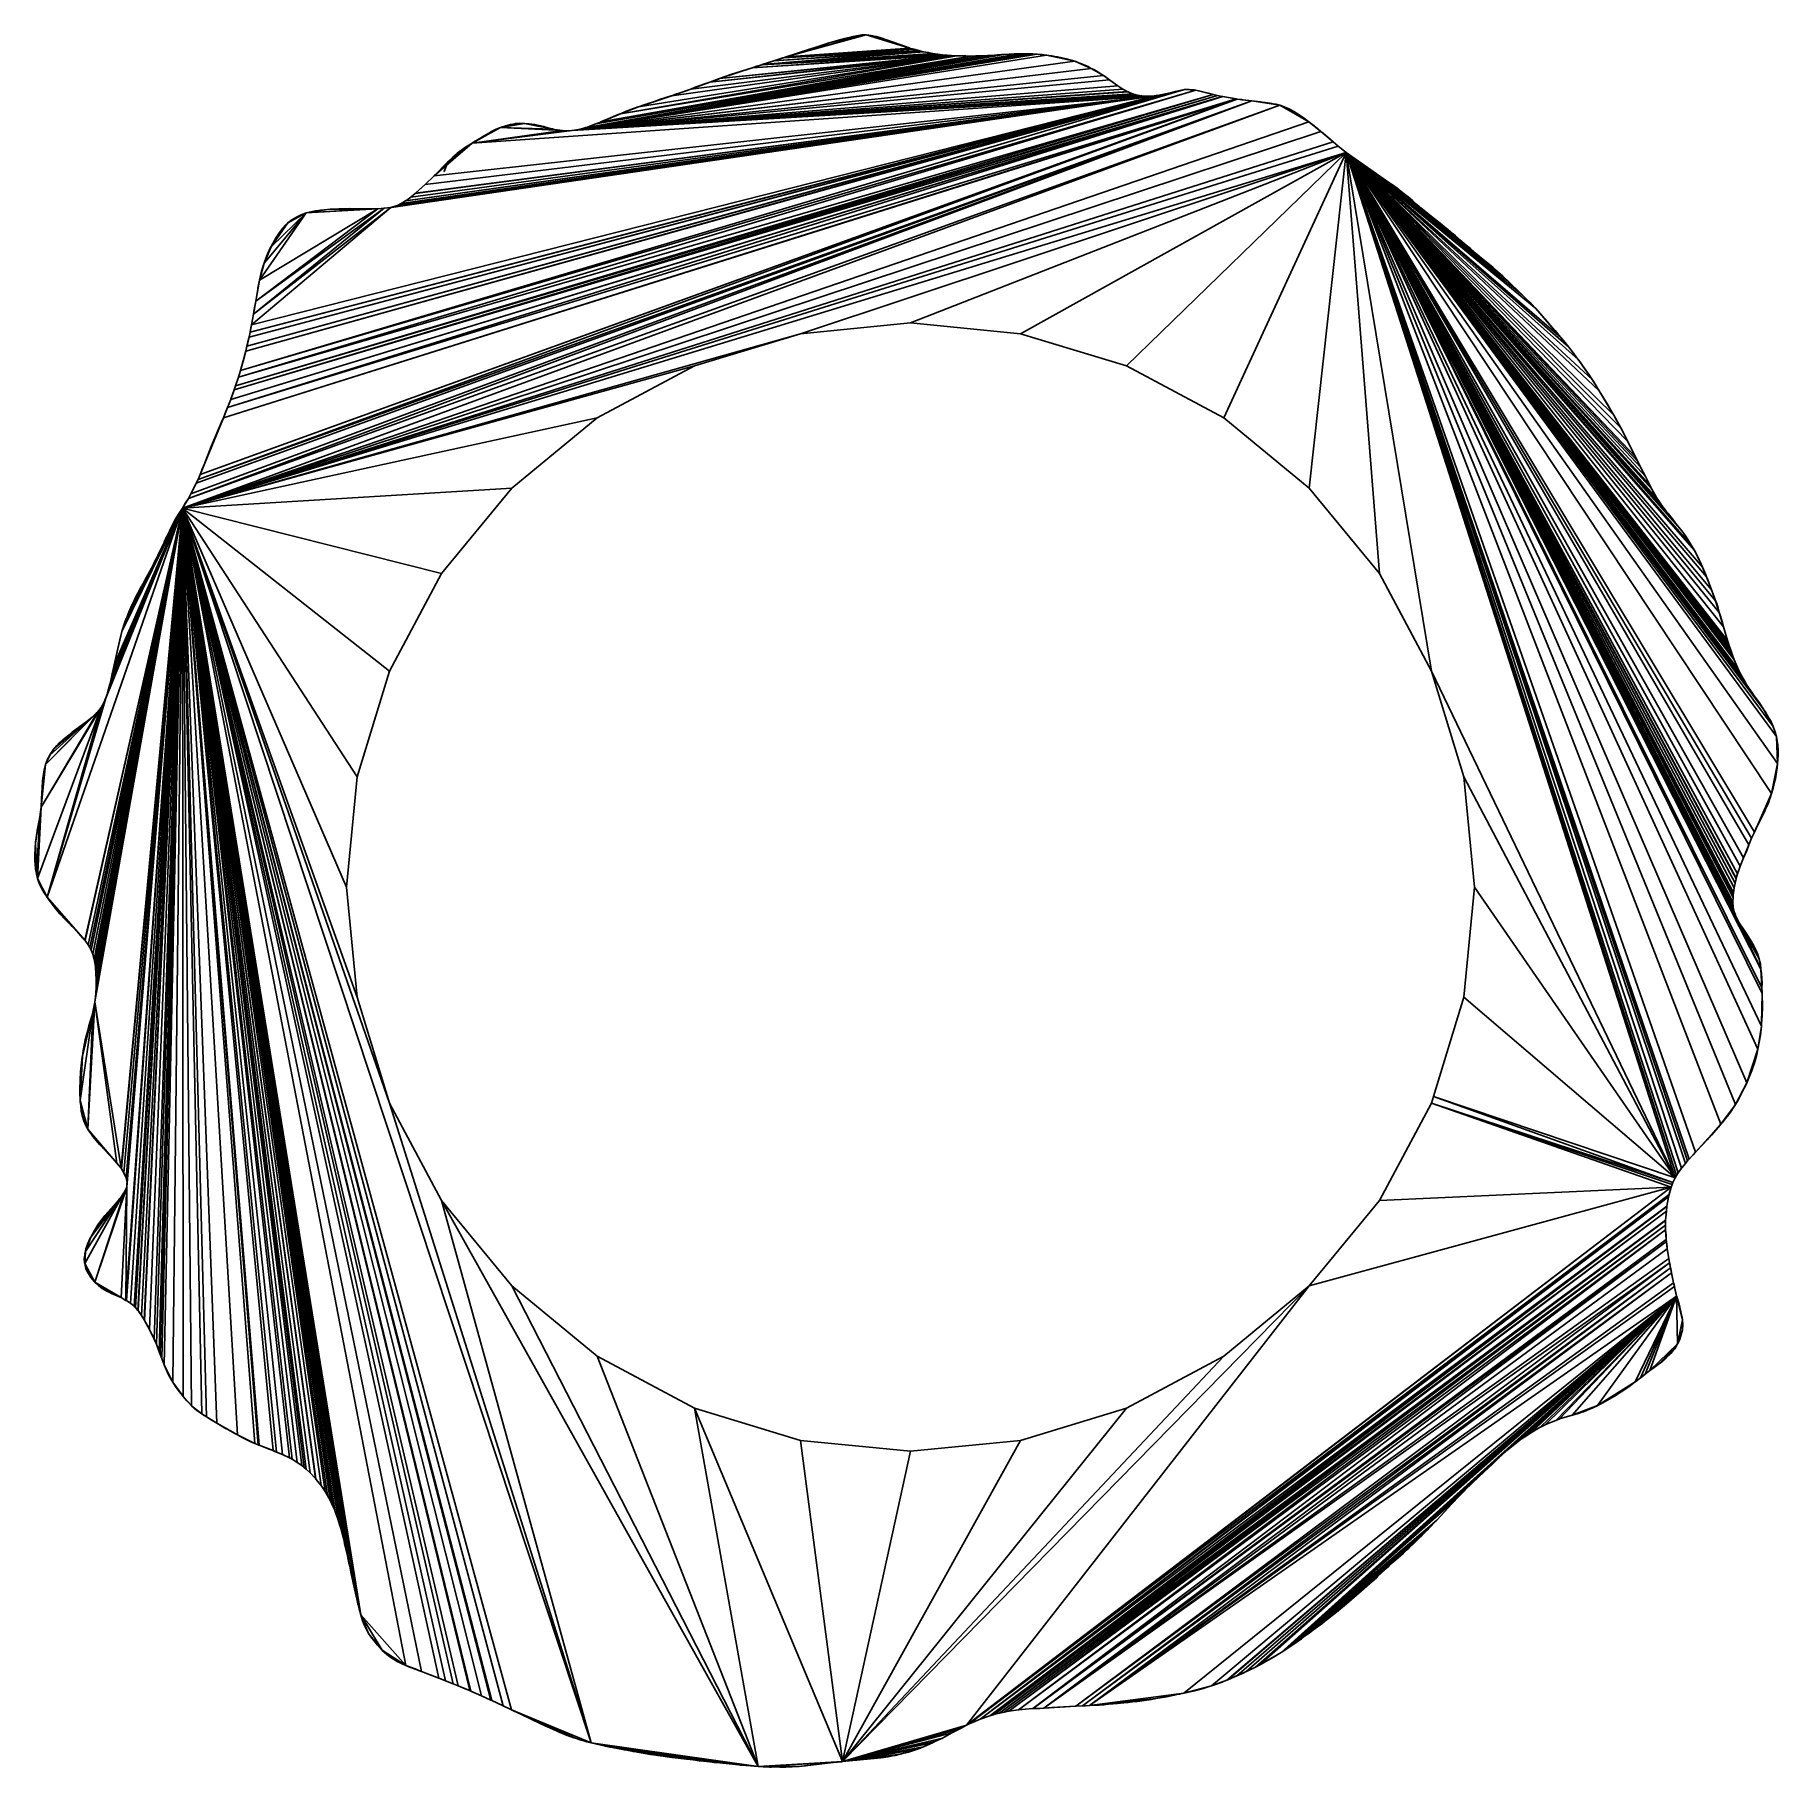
# Model space of a CAD drawing. Extents: x -96 to 95, y -97 to 94.
import ezdxf

# ---------------------------------------------------------------- set-up
doc = ezdxf.new("R2010")
doc.units = 0

msp = doc.modelspace()

# ---------------------------------------------------------------- linework, layer by layer
for points in [[(0.38, 92.07, 90), (-13.68, 91.23, 90), (-13.98, 91.13, 90)], [(0.91, 91.93, 90), (0.38, 92.07, 90), (-13.98, 91.13, 90)], [(-4.88, 93.65, 90), (-13.24, 91.38, 90), (-13.68, 91.23, 90)], [(-0.1, 92.21, 90), (-4.88, 93.65, 90), (-13.68, 91.23, 90)], [(0.38, 92.07, 90), (-0.1, 92.21, 90), (-13.68, 91.23, 90)], [(-4.88, 93.65, 90), (-13.2, 91.39, 90), (-13.24, 91.38, 90)], [(-4.88, 93.65, 90), (-12.65, 91.56, 90), (-13.2, 91.39, 90)], [(-4.88, 93.65, 90), (-8.89, 92.77, 90), (-12.65, 91.56, 90)], [(-8.89, 92.77, 90), (-10.26, 92.34, 90), (-12.65, 91.56, 90)], [(-10.26, 92.34, 90), (-11.62, 91.9, 90), (-12.65, 91.56, 90)], [(-10.26, 92.34, 90), (-11.08, 92.08, 90), (-11.62, 91.9, 90)], [(-11.08, 92.08, 90), (-11.1, 92.08, 90), (-11.62, 91.9, 90)], [(-8.89, 92.77, 90), (-8.93, 92.76, 90), (-10.26, 92.34, 90)], [(-8.93, 92.76, 90), (-9.53, 92.57, 90), (-10.26, 92.34, 90)], [(-9.53, 92.57, 90), (-9.57, 92.56, 90), (-10.26, 92.34, 90)], [(-8.89, 92.77, 90), (-8.91, 92.76, 90), (-8.93, 92.76, 90)], [(-4.88, 93.65, 90), (-6.29, 93.47, 90), (-8.89, 92.77, 90)], [(-6.29, 93.47, 90), (-7.21, 93.24, 90), (-8.89, 92.77, 90)], [(-7.21, 93.24, 90), (-7.65, 93.13, 90), (-8.89, 92.77, 90)], [(-6.29, 93.47, 90), (-6.4, 93.45, 90), (-7.21, 93.24, 90)], [(-4.88, 93.65, 90), (-5.36, 93.64, 90), (-6.29, 93.47, 90)], [(-5.36, 93.64, 90), (-5.88, 93.56, 90), (-6.29, 93.47, 90)], [(-4.31, 93.58, 90), (-4.83, 93.65, 90), (-4.88, 93.65, 90)], [(-3.81, 93.48, 90), (-4.31, 93.58, 90), (-4.88, 93.65, 90)], [(-3.36, 93.35, 90), (-3.81, 93.48, 90), (-4.88, 93.65, 90)], [(-1.18, 92.58, 90), (-3.36, 93.35, 90), (-4.88, 93.65, 90)], [(-0.14, 92.23, 90), (-1.18, 92.58, 90), (-4.88, 93.65, 90)], [(-0.1, 92.21, 90), (-0.14, 92.23, 90), (-4.88, 93.65, 90)], [(-3.36, 93.35, 90), (-3.79, 93.48, 90), (-3.81, 93.48, 90)], [(-2.05, 92.9, 90), (-3.27, 93.33, 90), (-3.36, 93.35, 90)], [(-1.18, 92.58, 90), (-2.05, 92.9, 90), (-3.36, 93.35, 90)], [(-1.18, 92.58, 90), (-1.94, 92.86, 90), (-2.05, 92.9, 90)], [(-0.14, 92.23, 90), (-0.29, 92.28, 90), (-1.18, 92.58, 90)], [(0.91, 91.93, 90), (0.7, 91.99, 90), (0.38, 92.07, 90)], [(12.35, 91.58, 90), (11.87, 91.57, 90), (-36.71, 83.2, 90)], [(12.87, 91.58, 90), (12.35, 91.58, 90), (-36.71, 83.2, 90)], [(12.91, 91.58, 90), (12.87, 91.58, 90), (-36.71, 83.2, 90)], [(13.39, 91.56, 90), (12.91, 91.58, 90), (-36.71, 83.2, 90)], [(11.87, 91.57, 90), (-36.67, 83.21, 90), (-36.71, 83.2, 90)], [(13.91, 91.54, 90), (13.39, 91.56, 90), (-36.71, 83.2, 90)], [(14.96, 91.43, 90), (13.91, 91.54, 90), (-36.71, 83.2, 90)], [(18.06, 90.75, 90), (14.96, 91.43, 90), (-36.71, 83.2, 90)], [(19.87, 89.97, 90), (18.06, 90.75, 90), (-36.71, 83.2, 90)], [(11.87, 91.57, 90), (10.26, 91.48, 90), (-36.67, 83.21, 90)], [(10.26, 91.48, 90), (-36.15, 83.33, 90), (-36.67, 83.21, 90)], [(10.26, 91.48, 90), (9.26, 91.43, 90), (-36.15, 83.33, 90)], [(9.26, 91.43, 90), (-35.91, 83.41, 90), (-36.15, 83.33, 90)], [(9.26, 91.43, 90), (-35.63, 83.49, 90), (-35.91, 83.41, 90)], [(9.26, 91.43, 90), (-34.59, 83.87, 90), (-35.63, 83.49, 90)], [(9.26, 91.43, 90), (8.73, 91.4, 90), (-34.59, 83.87, 90)], [(8.73, 91.4, 90), (-34.58, 83.87, 90), (-34.59, 83.87, 90)], [(8.73, 91.4, 90), (7.85, 91.36, 90), (-34.58, 83.87, 90)], [(7.85, 91.36, 90), (-34.17, 84.03, 90), (-34.58, 83.87, 90)], [(7.85, 91.36, 90), (6.69, 91.32, 90), (-34.17, 84.03, 90)], [(6.69, 91.32, 90), (-34.06, 84.08, 90), (-34.17, 84.03, 90)], [(6.69, 91.32, 90), (-31.89, 84.98, 90), (-34.06, 84.08, 90)], [(5.08, 91.35, 90), (-29.89, 85.74, 90), (-31.89, 84.98, 90)], [(6.63, 91.32, 90), (5.08, 91.35, 90), (-31.89, 84.98, 90)], [(6.69, 91.32, 90), (6.63, 91.32, 90), (-31.89, 84.98, 90)], [(5.08, 91.35, 90), (-26.23, 86.97, 90), (-29.89, 85.74, 90)], [(5.08, 91.35, 90), (-24.14, 87.7, 90), (-26.23, 86.97, 90)], [(5.08, 91.35, 90), (-22.07, 88.44, 90), (-24.14, 87.7, 90)], [(4.52, 91.38, 90), (-21, 88.84, 90), (-22.07, 88.44, 90)], [(5.08, 91.35, 90), (4.52, 91.38, 90), (-22.07, 88.44, 90)], [(4.04, 91.42, 90), (-17.4, 90.03, 90), (-21, 88.84, 90)], [(4.52, 91.38, 90), (4.04, 91.42, 90), (-21, 88.84, 90)], [(3.52, 91.46, 90), (-16.36, 90.37, 90), (-17.4, 90.03, 90)], [(4.04, 91.42, 90), (3.52, 91.46, 90), (-17.4, 90.03, 90)], [(-16.36, 90.37, 90), (-17.37, 90.04, 90), (-17.4, 90.03, 90)], [(-16.36, 90.37, 90), (-16.89, 90.21, 90), (-17.37, 90.04, 90)], [(-16.36, 90.37, 90), (-16.85, 90.23, 90), (-16.89, 90.21, 90)], [(1.46, 91.8, 90), (-16.31, 90.38, 90), (-16.36, 90.37, 90)], [(2.47, 91.6, 90), (1.46, 91.8, 90), (-16.36, 90.37, 90)], [(2.99, 91.53, 90), (2.47, 91.6, 90), (-16.36, 90.37, 90)], [(3.52, 91.46, 90), (2.99, 91.53, 90), (-16.36, 90.37, 90)], [(1.12, 91.87, 90), (-15.04, 90.79, 90), (-16.31, 90.38, 90)], [(1.46, 91.8, 90), (1.12, 91.87, 90), (-16.31, 90.38, 90)], [(-15.04, 90.79, 90), (-15.47, 90.67, 90), (-16.31, 90.38, 90)], [(0.91, 91.93, 90), (-13.98, 91.13, 90), (-15.04, 90.79, 90)], [(1.12, 91.87, 90), (0.91, 91.93, 90), (-15.04, 90.79, 90)], [(-13.98, 91.13, 90), (-14.03, 91.12, 90), (-15.04, 90.79, 90)], [(-13.2, 91.39, 90), (-13.23, 91.38, 90), (-13.24, 91.38, 90)], [(-11.62, 91.9, 90), (-11.66, 91.9, 90), (-12.65, 91.56, 90)], [(-11.62, 91.9, 90), (-11.65, 91.9, 90), (-11.66, 91.9, 90)], [(2.19, 91.66, 90), (1.93, 91.72, 90), (1.46, 91.8, 90)], [(2.47, 91.6, 90), (2.19, 91.66, 90), (1.46, 91.8, 90)], [(2.99, 91.53, 90), (2.95, 91.54, 90), (2.47, 91.6, 90)], [(5.08, 91.35, 90), (5, 91.36, 90), (4.52, 91.38, 90)], [(6.07, 91.34, 90), (5.53, 91.36, 90), (5.08, 91.35, 90)], [(6.12, 91.33, 90), (6.07, 91.34, 90), (5.08, 91.35, 90)], [(6.63, 91.32, 90), (6.12, 91.33, 90), (5.08, 91.35, 90)], [(7.85, 91.36, 90), (7.25, 91.35, 90), (6.69, 91.32, 90)], [(7.25, 91.35, 90), (7.17, 91.35, 90), (6.69, 91.32, 90)], [(8.73, 91.4, 90), (8.45, 91.39, 90), (7.85, 91.36, 90)], [(10.02, 91.48, 90), (9.78, 91.46, 90), (9.26, 91.43, 90)], [(10.26, 91.48, 90), (10.02, 91.48, 90), (9.26, 91.43, 90)], [(9.78, 91.46, 90), (9.54, 91.46, 90), (9.26, 91.43, 90)], [(11.87, 91.57, 90), (11.38, 91.56, 90), (10.26, 91.48, 90)], [(12.35, 91.58, 90), (11.87, 91.57, 90), (11.87, 91.57, 90)], [(12.87, 91.58, 90), (12.39, 91.58, 90), (12.35, 91.58, 90)], [(13.91, 91.54, 90), (13.43, 91.56, 90), (13.39, 91.56, 90)], [(14.43, 91.48, 90), (13.95, 91.54, 90), (13.91, 91.54, 90)], [(14.96, 91.43, 90), (14.43, 91.48, 90), (13.91, 91.54, 90)], [(14.96, 91.43, 90), (14.48, 91.48, 90), (14.43, 91.48, 90)], [(15.48, 91.36, 90), (15, 91.42, 90), (14.96, 91.43, 90)], [(16.05, 91.25, 90), (15.48, 91.36, 90), (14.96, 91.43, 90)], [(18.06, 90.75, 90), (16.05, 91.25, 90), (14.96, 91.43, 90)], [(16.05, 91.25, 90), (15.52, 91.35, 90), (15.48, 91.36, 90)], [(16.14, 91.24, 90), (16.09, 91.25, 90), (16.05, 91.25, 90)], [(18.06, 90.75, 90), (16.14, 91.24, 90), (16.05, 91.25, 90)], [(18.06, 90.75, 90), (17.1, 91.01, 90), (16.14, 91.24, 90)], [(18.19, 90.71, 90), (18.14, 90.73, 90), (18.06, 90.75, 90)], [(19.13, 90.33, 90), (18.19, 90.71, 90), (18.06, 90.75, 90)], [(19.53, 90.16, 90), (19.13, 90.33, 90), (18.06, 90.75, 90)], [(19.87, 89.97, 90), (19.53, 90.16, 90), (18.06, 90.75, 90)], [(19.53, 90.16, 90), (19.17, 90.32, 90), (19.13, 90.33, 90)], [(19.87, 89.97, 90), (-36.71, 83.2, 90), (-37.19, 83.14, 90)], [(21.21, 89.2, 90), (19.87, 89.97, 90), (-37.19, 83.14, 90)], [(21.86, 88.71, 90), (21.21, 89.2, 90), (-37.19, 83.14, 90)], [(22.79, 88.04, 90), (21.86, 88.71, 90), (-37.19, 83.14, 90)], [(-22.07, 88.44, 90), (-23.66, 87.89, 90), (-24.14, 87.7, 90)], [(-22.07, 88.44, 90), (-23.09, 88.08, 90), (-23.66, 87.89, 90)], [(-22.07, 88.44, 90), (-22.16, 88.41, 90), (-23.09, 88.08, 90)], [(-21, 88.84, 90), (-21.59, 88.62, 90), (-22.07, 88.44, 90)], [(-21, 88.84, 90), (-21.09, 88.8, 90), (-21.59, 88.62, 90)], [(-17.4, 90.03, 90), (-19.76, 89.28, 90), (-21, 88.84, 90)], [(-17.4, 90.03, 90), (-19.26, 89.44, 90), (-19.76, 89.28, 90)], [(-17.4, 90.03, 90), (-18.57, 89.67, 90), (-19.26, 89.44, 90)], [(20.47, 89.66, 90), (20.15, 89.84, 90), (19.87, 89.97, 90)], [(20.75, 89.49, 90), (20.47, 89.66, 90), (19.87, 89.97, 90)], [(21.21, 89.2, 90), (20.75, 89.49, 90), (19.87, 89.97, 90)], [(21.86, 88.71, 90), (21.3, 89.14, 90), (21.21, 89.2, 90)], [(22.79, 88.04, 90), (21.9, 88.68, 90), (21.86, 88.71, 90)], [(37.51, 86.39, 90), (-79.1, 43.21, 90), (-79.38, 42.69, 90)], [(40.59, 85.91, 90), (37.51, 86.39, 90), (-79.38, 42.69, 90)], [(37.51, 86.39, 90), (-78.51, 44.39, 90), (-79.1, 43.21, 90)], [(37.51, 86.39, 90), (-78.32, 44.8, 90), (-78.51, 44.39, 90)], [(35.91, 86.59, 90), (-78.09, 45.34, 90), (-78.32, 44.8, 90)], [(37.51, 86.39, 90), (35.91, 86.59, 90), (-78.32, 44.8, 90)], [(35.87, 86.6, 90), (-75.52, 51.56, 90), (-78.09, 45.34, 90)], [(35.91, 86.59, 90), (35.87, 86.6, 90), (-78.09, 45.34, 90)], [(35.79, 86.61, 90), (-75.07, 52.69, 90), (-75.52, 51.56, 90)], [(35.87, 86.6, 90), (35.79, 86.61, 90), (-75.52, 51.56, 90)], [(34.33, 86.87, 90), (-74.73, 53.6, 90), (-75.07, 52.69, 90)], [(35.79, 86.61, 90), (34.33, 86.87, 90), (-75.07, 52.69, 90)], [(34.27, 86.88, 90), (-74.34, 54.65, 90), (-74.73, 53.6, 90)], [(34.33, 86.87, 90), (34.27, 86.88, 90), (-74.73, 53.6, 90)], [(33.76, 86.99, 90), (-74.19, 55.1, 90), (-74.34, 54.65, 90)], [(34.27, 86.88, 90), (33.76, 86.99, 90), (-74.34, 54.65, 90)], [(33.26, 87.11, 90), (-73.89, 56.04, 90), (-74.19, 55.1, 90)], [(33.76, 86.99, 90), (33.26, 87.11, 90), (-74.19, 55.1, 90)], [(31.37, 87.57, 90), (-73.67, 56.76, 90), (-73.89, 56.04, 90)], [(33.26, 87.11, 90), (31.37, 87.57, 90), (-73.89, 56.04, 90)], [(30.13, 87.64, 90), (-73.07, 58.91, 90), (-73.67, 56.76, 90)], [(31.37, 87.57, 90), (30.13, 87.64, 90), (-73.67, 56.76, 90)], [(30.13, 87.64, 90), (28.57, 87.3, 90), (-73.07, 58.91, 90)], [(28.57, 87.3, 90), (-72.94, 59.43, 90), (-73.07, 58.91, 90)], [(28.57, 87.3, 90), (28.04, 87.17, 90), (-72.94, 59.43, 90)], [(28.04, 87.17, 90), (-72.71, 60.44, 90), (-72.94, 59.43, 90)], [(28.04, 87.17, 90), (27.52, 87.06, 90), (-72.71, 60.44, 90)], [(27.52, 87.06, 90), (-72.59, 60.99, 90), (-72.71, 60.44, 90)], [(27.52, 87.06, 90), (27.04, 86.98, 90), (-72.59, 60.99, 90)], [(27.04, 86.98, 90), (-72.44, 61.79, 90), (-72.59, 60.99, 90)], [(27.04, 86.98, 90), (-57.11, 74.7, 90), (-72.44, 61.79, 90)], [(27.04, 86.98, 90), (-57.06, 74.7, 90), (-57.11, 74.7, 90)], [(27.04, 86.98, 90), (-57.02, 74.71, 90), (-57.06, 74.7, 90)], [(27.04, 86.98, 90), (-56.54, 74.86, 90), (-57.02, 74.71, 90)], [(27.04, 86.98, 90), (-56.31, 74.95, 90), (-56.54, 74.86, 90)], [(27.04, 86.98, 90), (-56.06, 75.07, 90), (-56.31, 74.95, 90)], [(27.04, 86.98, 90), (-55.98, 75.11, 90), (-56.06, 75.07, 90)], [(27.04, 86.98, 90), (-55.5, 75.4, 90), (-55.98, 75.11, 90)], [(27.04, 86.98, 90), (-55.46, 75.43, 90), (-55.5, 75.4, 90)], [(27.04, 86.98, 90), (26.96, 86.97, 90), (-55.46, 75.43, 90)], [(26.96, 86.97, 90), (-54.94, 75.82, 90), (-55.46, 75.43, 90)], [(26.96, 86.97, 90), (-54.46, 76.21, 90), (-54.94, 75.82, 90)], [(26.96, 86.97, 90), (-54.42, 76.25, 90), (-54.46, 76.21, 90)], [(26.96, 86.97, 90), (-53.37, 77.2, 90), (-54.42, 76.25, 90)], [(26.96, 86.97, 90), (-52.37, 78.17, 90), (-53.37, 77.2, 90)], [(26.96, 86.97, 90), (-48.18, 81.77, 90), (-52.37, 78.17, 90)], [(26.96, 86.97, 90), (-37.19, 83.14, 90), (-48.18, 81.77, 90)], [(23.35, 87.69, 90), (22.79, 88.04, 90), (-37.19, 83.14, 90)], [(23.83, 87.42, 90), (23.35, 87.69, 90), (-37.19, 83.14, 90)], [(23.87, 87.4, 90), (23.83, 87.42, 90), (-37.19, 83.14, 90)], [(23.91, 87.38, 90), (23.87, 87.4, 90), (-37.19, 83.14, 90)], [(24.39, 87.19, 90), (23.91, 87.38, 90), (-37.19, 83.14, 90)], [(24.51, 87.15, 90), (24.39, 87.19, 90), (-37.19, 83.14, 90)], [(24.91, 87.04, 90), (24.51, 87.15, 90), (-37.19, 83.14, 90)], [(24.94, 87.04, 90), (24.91, 87.04, 90), (-37.19, 83.14, 90)], [(25.43, 86.95, 90), (24.94, 87.04, 90), (-37.19, 83.14, 90)], [(26.96, 86.97, 90), (25.96, 86.92, 90), (-37.19, 83.14, 90)], [(25.96, 86.92, 90), (25.43, 86.95, 90), (-37.19, 83.14, 90)], [(-26.23, 86.97, 90), (-28.32, 86.27, 90), (-29.89, 85.74, 90)], [(-28.32, 86.27, 90), (-28.36, 86.26, 90), (-29.89, 85.74, 90)], [(-28.36, 86.26, 90), (-29.69, 85.81, 90), (-29.89, 85.74, 90)], [(-28.36, 86.26, 90), (-29.49, 85.9, 90), (-29.69, 85.81, 90)], [(-28.36, 86.26, 90), (-28.88, 86.09, 90), (-29.49, 85.9, 90)], [(-28.36, 86.26, 90), (-28.84, 86.11, 90), (-28.88, 86.09, 90)], [(-26.23, 86.97, 90), (-26.31, 86.95, 90), (-28.32, 86.27, 90)], [(-26.31, 86.95, 90), (-27.59, 86.54, 90), (-28.32, 86.27, 90)], [(-26.23, 86.97, 90), (-26.29, 86.96, 90), (-26.31, 86.95, 90)], [(-24.14, 87.7, 90), (-25.64, 87.19, 90), (-26.23, 86.97, 90)], [(-25.64, 87.19, 90), (-25.72, 87.16, 90), (-26.23, 86.97, 90)], [(25.96, 86.92, 90), (25.87, 86.92, 90), (25.43, 86.95, 90)], [(28.04, 87.17, 90), (27.93, 87.14, 90), (27.52, 87.06, 90)], [(28.57, 87.3, 90), (28.53, 87.29, 90), (28.04, 87.17, 90)], [(30.13, 87.64, 90), (29.98, 87.62, 90), (28.57, 87.3, 90)], [(29.98, 87.62, 90), (29.09, 87.44, 90), (28.57, 87.3, 90)], [(30.65, 87.66, 90), (30.61, 87.66, 90), (30.13, 87.64, 90)], [(31.05, 87.62, 90), (30.65, 87.66, 90), (30.13, 87.64, 90)], [(31.37, 87.57, 90), (31.05, 87.62, 90), (30.13, 87.64, 90)], [(31.37, 87.57, 90), (31.19, 87.61, 90), (31.05, 87.62, 90)], [(32.73, 87.24, 90), (31.7, 87.51, 90), (31.37, 87.57, 90)], [(33.26, 87.11, 90), (32.73, 87.24, 90), (31.37, 87.57, 90)], [(33.26, 87.11, 90), (32.97, 87.19, 90), (32.73, 87.24, 90)], [(35.31, 86.71, 90), (34.35, 86.87, 90), (34.33, 86.87, 90)], [(35.79, 86.61, 90), (35.31, 86.71, 90), (34.33, 86.87, 90)], [(36.46, 86.53, 90), (36.39, 86.54, 90), (35.91, 86.59, 90)], [(37.51, 86.39, 90), (36.46, 86.53, 90), (35.91, 86.59, 90)], [(38.45, 86.28, 90), (38.23, 86.31, 90), (37.51, 86.39, 90)], [(38.52, 86.27, 90), (38.45, 86.28, 90), (37.51, 86.39, 90)], [(39.49, 86.15, 90), (38.52, 86.27, 90), (37.51, 86.39, 90)], [(40.06, 86.04, 90), (39.49, 86.15, 90), (37.51, 86.39, 90)], [(40.59, 85.91, 90), (40.06, 86.04, 90), (37.51, 86.39, 90)], [(39.49, 86.15, 90), (39, 86.22, 90), (38.52, 86.27, 90)], [(40.59, 85.91, 90), (-79.38, 42.69, 90), (-80.04, 41.63, 90)], [(43.77, 84.09, 90), (40.59, 85.91, 90), (-80.04, 41.63, 90)], [(-31.89, 84.98, 90), (-33.54, 84.31, 90), (-34.06, 84.08, 90)], [(-31.89, 84.98, 90), (-33.4, 84.37, 90), (-33.54, 84.31, 90)], [(-33.4, 84.37, 90), (-33.51, 84.33, 90), (-33.54, 84.31, 90)], [(-33.4, 84.37, 90), (-33.45, 84.35, 90), (-33.51, 84.33, 90)], [(-31.89, 84.98, 90), (-32.02, 84.93, 90), (-33.4, 84.37, 90)], [(-32.02, 84.93, 90), (-32.32, 84.83, 90), (-33.4, 84.37, 90)], [(-31.89, 84.98, 90), (-31.92, 84.97, 90), (-32.02, 84.93, 90)], [(-29.89, 85.74, 90), (-31.32, 85.22, 90), (-31.89, 84.98, 90)], [(-31.32, 85.22, 90), (-31.46, 85.17, 90), (-31.89, 84.98, 90)], [(-29.89, 85.74, 90), (-30.45, 85.55, 90), (-31.32, 85.22, 90)], [(-29.89, 85.74, 90), (-30.4, 85.57, 90), (-30.45, 85.55, 90)], [(-29.89, 85.74, 90), (-29.92, 85.73, 90), (-30.4, 85.57, 90)], [(40.06, 86.04, 90), (39.53, 86.14, 90), (39.49, 86.15, 90)], [(40.57, 85.92, 90), (40.15, 86.03, 90), (40.06, 86.04, 90)], [(40.59, 85.91, 90), (40.57, 85.92, 90), (40.06, 86.04, 90)], [(41.6, 85.53, 90), (41.09, 85.75, 90), (40.59, 85.91, 90)], [(41.64, 85.51, 90), (41.6, 85.53, 90), (40.59, 85.91, 90)], [(42.62, 84.94, 90), (41.64, 85.51, 90), (40.59, 85.91, 90)], [(43.77, 84.09, 90), (42.62, 84.94, 90), (40.59, 85.91, 90)], [(42.62, 84.94, 90), (42.13, 85.24, 90), (41.64, 85.51, 90)], [(43.15, 84.56, 90), (42.65, 84.91, 90), (42.62, 84.94, 90)], [(43.77, 84.09, 90), (43.15, 84.56, 90), (42.62, 84.94, 90)], [(45.11, 83.03, 90), (43.77, 84.09, 90), (-80.04, 41.63, 90)], [(46.45, 81.9, 90), (45.11, 83.03, 90), (-80.04, 41.63, 90)], [(-45.07, 83.46, 90), (-48.03, 81.86, 90), (-48.18, 81.77, 90)], [(-38.24, 83.13, 90), (-45.07, 83.46, 90), (-48.18, 81.77, 90)], [(-37.19, 83.14, 90), (-37.71, 83.11, 90), (-48.18, 81.77, 90)], [(-37.71, 83.11, 90), (-38.24, 83.13, 90), (-48.18, 81.77, 90)], [(-45.07, 83.46, 90), (-47.17, 82.39, 90), (-48.03, 81.86, 90)], [(-45.07, 83.46, 90), (-47.14, 82.41, 90), (-47.17, 82.39, 90)], [(-45.07, 83.46, 90), (-46.29, 82.88, 90), (-47.14, 82.41, 90)], [(-46.29, 82.88, 90), (-46.7, 82.66, 90), (-47.14, 82.41, 90)], [(-45.07, 83.46, 90), (-46.12, 82.98, 90), (-46.29, 82.88, 90)], [(-45.07, 83.46, 90), (-45.54, 83.28, 90), (-46.12, 82.98, 90)], [(-42.44, 83.92, 90), (-43.5, 83.89, 90), (-45.07, 83.46, 90)], [(-39.28, 83.29, 90), (-42.44, 83.92, 90), (-45.07, 83.46, 90)], [(-43.5, 83.89, 90), (-44.5, 83.67, 90), (-45.07, 83.46, 90)], [(-44.5, 83.67, 90), (-45.02, 83.48, 90), (-45.07, 83.46, 90)], [(-39.12, 83.26, 90), (-39.28, 83.29, 90), (-45.07, 83.46, 90)], [(-38.24, 83.13, 90), (-39.12, 83.26, 90), (-45.07, 83.46, 90)], [(-43.5, 83.89, 90), (-43.98, 83.8, 90), (-44.5, 83.67, 90)], [(-42.99, 83.93, 90), (-43.47, 83.9, 90), (-43.5, 83.89, 90)], [(-42.44, 83.92, 90), (-42.99, 83.93, 90), (-43.5, 83.89, 90)], [(-42.44, 83.92, 90), (-42.93, 83.94, 90), (-42.99, 83.93, 90)], [(-41.42, 83.82, 90), (-42.41, 83.92, 90), (-42.44, 83.92, 90)], [(-39.45, 83.33, 90), (-41.42, 83.82, 90), (-42.44, 83.92, 90)], [(-39.28, 83.29, 90), (-39.45, 83.33, 90), (-42.44, 83.92, 90)], [(-41.42, 83.82, 90), (-41.92, 83.88, 90), (-42.41, 83.92, 90)], [(-41.32, 83.81, 90), (-41.37, 83.81, 90), (-41.42, 83.82, 90)], [(-39.45, 83.33, 90), (-41.32, 83.81, 90), (-41.42, 83.82, 90)], [(-41.32, 83.81, 90), (-41.35, 83.81, 90), (-41.37, 83.81, 90)], [(-40.24, 83.54, 90), (-40.32, 83.57, 90), (-41.32, 83.81, 90)], [(-39.45, 83.33, 90), (-40.24, 83.54, 90), (-41.32, 83.81, 90)], [(-39.28, 83.29, 90), (-39.34, 83.31, 90), (-39.45, 83.33, 90)], [(-38.24, 83.13, 90), (-38.39, 83.15, 90), (-39.12, 83.26, 90)], [(-37.71, 83.11, 90), (-37.76, 83.12, 90), (-38.24, 83.13, 90)], [(-37.19, 83.14, 90), (-37.24, 83.14, 90), (-37.71, 83.11, 90)], [(-36.15, 83.33, 90), (-36.63, 83.22, 90), (-36.67, 83.21, 90)], [(-35.63, 83.49, 90), (-35.7, 83.47, 90), (-35.91, 83.41, 90)], [(44.38, 83.64, 90), (43.96, 83.96, 90), (43.77, 84.09, 90)], [(44.54, 83.51, 90), (44.38, 83.64, 90), (43.77, 84.09, 90)], [(45.11, 83.03, 90), (44.54, 83.51, 90), (43.77, 84.09, 90)], [(45.11, 83.03, 90), (44.78, 83.31, 90), (44.54, 83.51, 90)], [(45.35, 82.84, 90), (45.3, 82.88, 90), (45.11, 83.03, 90)], [(46.45, 81.9, 90), (45.35, 82.84, 90), (45.11, 83.03, 90)], [(46.45, 81.9, 90), (45.87, 82.41, 90), (45.35, 82.84, 90)], [(47.02, 81.42, 90), (46.45, 81.9, 90), (-80.04, 41.63, 90)], [(47.89, 80.73, 90), (47.02, 81.42, 90), (-80.04, 41.63, 90)], [(-12.1, 60.81, 90), (47.89, 80.73, 90), (-80.04, 41.63, 90)], [(-48.18, 81.77, 90), (-50.88, 79.67, 90), (-52.37, 78.17, 90)], [(-48.18, 81.77, 90), (-50.05, 80.44, 90), (-50.88, 79.67, 90)], [(-48.18, 81.77, 90), (-49.57, 80.85, 90), (-50.05, 80.44, 90)], [(-49.57, 80.85, 90), (-49.83, 80.64, 90), (-50.05, 80.44, 90)], [(-48.18, 81.77, 90), (-48.91, 81.3, 90), (-49.57, 80.85, 90)], [(-48.91, 81.3, 90), (-49.25, 81.07, 90), (-49.57, 80.85, 90)], [(-48.18, 81.77, 90), (-48.85, 81.34, 90), (-48.91, 81.3, 90)], [(-48.18, 81.77, 90), (-48.73, 81.44, 90), (-48.85, 81.34, 90)], [(-48.03, 81.86, 90), (-48.1, 81.83, 90), (-48.18, 81.77, 90)], [(-12.1, 60.81, 90), (0, 62, 90), (47.89, 80.73, 90)], [(0, 62, 90), (12.1, 60.81, 90), (47.89, 80.73, 90)], [(12.1, 60.81, 90), (23.73, 57.28, 90), (47.89, 80.73, 90)], [(23.73, 57.28, 90), (34.45, 51.55, 90), (47.89, 80.73, 90)], [(34.45, 51.55, 90), (43.84, 43.84, 90), (47.89, 80.73, 90)], [(43.84, 43.84, 90), (51.55, 34.45, 90), (47.89, 80.73, 90)], [(54.69, 75.87, 90), (52.57, 77.42, 90), (47.89, 80.73, 90)], [(55.7, 74.99, 90), (54.69, 75.87, 90), (47.89, 80.73, 90)], [(56.16, 74.59, 90), (55.7, 74.99, 90), (47.89, 80.73, 90)], [(56.31, 74.47, 90), (56.16, 74.59, 90), (47.89, 80.73, 90)], [(57.27, 73.69, 90), (56.31, 74.47, 90), (47.89, 80.73, 90)], [(58.75, 72.52, 90), (57.27, 73.69, 90), (47.89, 80.73, 90)], [(59.41, 71.97, 90), (58.75, 72.52, 90), (47.89, 80.73, 90)], [(59.45, 71.94, 90), (59.41, 71.97, 90), (47.89, 80.73, 90)], [(59.91, 71.56, 90), (59.45, 71.94, 90), (47.89, 80.73, 90)], [(60.88, 70.72, 90), (59.91, 71.56, 90), (47.89, 80.73, 90)], [(61.94, 69.8, 90), (60.88, 70.72, 90), (47.89, 80.73, 90)], [(62.53, 69.31, 90), (61.94, 69.8, 90), (47.89, 80.73, 90)], [(64.58, 67.61, 90), (62.53, 69.31, 90), (47.89, 80.73, 90)], [(65.57, 66.7, 90), (64.58, 67.61, 90), (47.89, 80.73, 90)], [(67.22, 65.09, 90), (65.57, 66.7, 90), (47.89, 80.73, 90)], [(68.74, 63.57, 90), (67.22, 65.09, 90), (47.89, 80.73, 90)], [(71.47, 60.4, 90), (68.74, 63.57, 90), (47.89, 80.73, 90)], [(72.36, 59.34, 90), (71.47, 60.4, 90), (47.89, 80.73, 90)], [(73.4, 57.98, 90), (72.36, 59.34, 90), (47.89, 80.73, 90)], [(74.92, 55.78, 90), (73.4, 57.98, 90), (47.89, 80.73, 90)], [(75.7, 54.54, 90), (74.92, 55.78, 90), (47.89, 80.73, 90)], [(77.3, 51.85, 90), (75.7, 54.54, 90), (47.89, 80.73, 90)], [(78.07, 50.46, 90), (77.3, 51.85, 90), (47.89, 80.73, 90)], [(78.85, 48.95, 90), (78.07, 50.46, 90), (47.89, 80.73, 90)], [(79.67, 47.3, 90), (78.85, 48.95, 90), (47.89, 80.73, 90)], [(79.94, 46.76, 90), (79.67, 47.3, 90), (47.89, 80.73, 90)], [(80.25, 46.13, 90), (79.94, 46.76, 90), (47.89, 80.73, 90)], [(80.78, 45.11, 90), (80.25, 46.13, 90), (47.89, 80.73, 90)], [(81.23, 44.23, 90), (80.78, 45.11, 90), (47.89, 80.73, 90)], [(81.25, 44.19, 90), (81.23, 44.23, 90), (47.89, 80.73, 90)], [(81.5, 43.71, 90), (81.25, 44.19, 90), (47.89, 80.73, 90)], [(82.05, 42.73, 90), (81.5, 43.71, 90), (47.89, 80.73, 90)], [(82.06, 42.71, 90), (82.05, 42.73, 90), (47.89, 80.73, 90)], [(82.08, 42.69, 90), (82.06, 42.71, 90), (47.89, 80.73, 90)], [(82.6, 41.93, 90), (82.08, 42.69, 90), (47.89, 80.73, 90)], [(82.83, 41.62, 90), (82.6, 41.93, 90), (47.89, 80.73, 90)], [(83.19, 41.13, 90), (82.83, 41.62, 90), (47.89, 80.73, 90)], [(84, 40.13, 90), (83.19, 41.13, 90), (47.89, 80.73, 90)], [(84.89, 38.99, 90), (84, 40.13, 90), (47.89, 80.73, 90)], [(85.85, 37.53, 90), (84.89, 38.99, 90), (47.89, 80.73, 90)], [(86.21, 36.94, 90), (85.85, 37.53, 90), (47.89, 80.73, 90)], [(87.06, 35.15, 90), (86.21, 36.94, 90), (47.89, 80.73, 90)], [(87.5, 34.08, 90), (87.06, 35.15, 90), (47.89, 80.73, 90)], [(88.04, 32.67, 90), (87.5, 34.08, 90), (47.89, 80.73, 90)], [(88.5, 31.47, 90), (88.04, 32.67, 90), (47.89, 80.73, 90)], [(88.91, 30.16, 90), (88.5, 31.47, 90), (47.89, 80.73, 90)], [(89.38, 28.6, 90), (88.91, 30.16, 90), (47.89, 80.73, 90)], [(89.82, 27.08, 90), (89.38, 28.6, 90), (47.89, 80.73, 90)], [(89.84, 26.99, 90), (89.82, 27.08, 90), (47.89, 80.73, 90)], [(90, 26.51, 90), (89.84, 26.99, 90), (47.89, 80.73, 90)], [(90.17, 26.02, 90), (90, 26.51, 90), (47.89, 80.73, 90)], [(90.36, 25.47, 90), (90.17, 26.02, 90), (47.89, 80.73, 90)], [(90.54, 24.99, 90), (90.36, 25.47, 90), (47.89, 80.73, 90)], [(91.02, 23.88, 90), (90.54, 24.99, 90), (47.89, 80.73, 90)], [(91.24, 23.42, 90), (91.02, 23.88, 90), (47.89, 80.73, 90)], [(91.26, 23.38, 90), (91.24, 23.42, 90), (47.89, 80.73, 90)], [(91.27, 23.35, 90), (91.26, 23.38, 90), (47.89, 80.73, 90)], [(91.77, 22.47, 90), (91.27, 23.35, 90), (47.89, 80.73, 90)], [(91.95, 22.18, 90), (91.77, 22.47, 90), (47.89, 80.73, 90)], [(92.36, 21.58, 90), (91.95, 22.18, 90), (47.89, 80.73, 90)], [(92.74, 21.03, 90), (92.36, 21.58, 90), (47.89, 80.73, 90)], [(93.82, 19.48, 90), (92.74, 21.03, 90), (47.89, 80.73, 90)], [(94.83, 17.63, 90), (93.82, 19.48, 90), (47.89, 80.73, 90)], [(95.18, 16.56, 90), (94.83, 17.63, 90), (47.89, 80.73, 90)], [(95.32, 13.58, 90), (95.18, 16.56, 90), (47.89, 80.73, 90)], [(94.64, 10.29, 90), (95.32, 13.58, 90), (47.89, 80.73, 90)], [(92.76, 6.05, 90), (94.64, 10.29, 90), (47.89, 80.73, 90)], [(92.46, 5.36, 90), (92.76, 6.05, 90), (47.89, 80.73, 90)], [(92.16, 4.65, 90), (92.46, 5.36, 90), (47.89, 80.73, 90)], [(91.58, 3.2, 90), (92.16, 4.65, 90), (47.89, 80.73, 90)], [(91.2, 2.31, 90), (91.58, 3.2, 90), (47.89, 80.73, 90)], [(90.91, 1.46, 90), (91.2, 2.31, 90), (47.89, 80.73, 90)], [(90.77, 0.98, 90), (90.91, 1.46, 90), (47.89, 80.73, 90)], [(90.76, 0.94, 90), (90.77, 0.98, 90), (47.89, 80.73, 90)], [(90.75, 0.9, 90), (90.76, 0.94, 90), (47.89, 80.73, 90)], [(90.64, 0.42, 90), (90.75, 0.9, 90), (47.89, 80.73, 90)], [(90.53, -0.1, 90), (90.64, 0.42, 90), (47.89, 80.73, 90)], [(90.47, -0.63, 90), (90.53, -0.1, 90), (47.89, 80.73, 90)], [(90.44, -0.87, 90), (90.47, -0.63, 90), (47.89, 80.73, 90)], [(90.43, -1.15, 90), (90.44, -0.87, 90), (47.89, 80.73, 90)], [(90.41, -1.67, 90), (90.43, -1.15, 90), (47.89, 80.73, 90)], [(90.44, -2.17, 90), (90.41, -1.67, 90), (47.89, 80.73, 90)], [(90.44, -2.19, 90), (90.44, -2.17, 90), (47.89, 80.73, 90)], [(90.45, -2.23, 90), (90.44, -2.19, 90), (47.89, 80.73, 90)], [(90.55, -2.71, 90), (90.45, -2.23, 90), (47.89, 80.73, 90)], [(90.64, -2.99, 90), (90.55, -2.71, 90), (47.89, 80.73, 90)], [(90.73, -3.23, 90), (90.64, -2.99, 90), (47.89, 80.73, 90)], [(90.98, -3.76, 90), (90.73, -3.23, 90), (47.89, 80.73, 90)], [(93.47, -9.02, 90), (90.98, -3.76, 90), (47.89, 80.73, 90)], [(93.6, -11.06, 90), (93.47, -9.02, 90), (47.89, 80.73, 90)], [(93.62, -11.71, 90), (93.6, -11.06, 90), (47.89, 80.73, 90)], [(93.53, -15.28, 90), (93.62, -11.71, 90), (47.89, 80.73, 90)], [(93.16, -17.81, 90), (93.53, -15.28, 90), (47.89, 80.73, 90)], [(91.93, -21.5, 90), (93.16, -17.81, 90), (47.89, 80.73, 90)], [(90.68, -23.88, 90), (91.93, -21.5, 90), (47.89, 80.73, 90)], [(89.09, -26.06, 90), (90.68, -23.88, 90), (47.89, 80.73, 90)], [(86.3, -29.13, 90), (89.09, -26.06, 90), (47.89, 80.73, 90)], [(85.59, -29.9, 90), (86.3, -29.13, 90), (47.89, 80.73, 90)], [(85.43, -30.08, 90), (85.59, -29.9, 90), (47.89, 80.73, 90)], [(85.18, -30.37, 90), (85.43, -30.08, 90), (47.89, 80.73, 90)], [(84.75, -30.9, 90), (85.18, -30.37, 90), (47.89, 80.73, 90)], [(84.37, -31.42, 90), (84.75, -30.9, 90), (47.89, 80.73, 90)], [(84.19, -31.7, 90), (84.37, -31.42, 90), (47.89, 80.73, 90)], [(84.06, -31.94, 90), (84.19, -31.7, 90), (47.89, 80.73, 90)], [(57.28, 23.73, 90), (84.06, -31.94, 90), (47.89, 80.73, 90)], [(51.55, 34.45, 90), (57.28, 23.73, 90), (47.89, 80.73, 90)], [(-50.88, 79.67, 90), (-52.36, 78.18, 90), (-52.37, 78.17, 90)], [(-50.86, 79.66, 89.96), (-51.07, 79.15, 89.59), (-51.28, 78.63, 89.22)], [(-50.05, 80.44, 90), (-50.85, 79.71, 90), (-50.88, 79.67, 90)], [(-50.85, 79.71, 90), (-50.87, 79.69, 90), (-50.88, 79.67, 90)], [(-50.05, 80.44, 90), (-50.31, 80.22, 90), (-50.85, 79.71, 90)], [(-53.37, 77.2, 90), (-53.99, 76.66, 90), (-54.42, 76.25, 90)], [(53.42, 76.86, 90), (53.2, 77.01, 90), (52.57, 77.42, 90)], [(53.48, 76.8, 90), (53.42, 76.86, 90), (52.57, 77.42, 90)], [(54.13, 76.29, 90), (53.48, 76.8, 90), (52.57, 77.42, 90)], [(54.69, 75.87, 90), (54.13, 76.29, 90), (52.57, 77.42, 90)], [(54.13, 76.29, 90), (53.8, 76.56, 90), (53.48, 76.8, 90)], [(-55.46, 75.43, 90), (-55.47, 75.42, 90), (-55.5, 75.4, 90)], [(-54.94, 75.82, 90), (-55.42, 75.46, 90), (-55.46, 75.43, 90)], [(54.69, 75.87, 90), (54.65, 75.9, 90), (54.13, 76.29, 90)], [(55.22, 75.41, 90), (55.18, 75.45, 90), (54.69, 75.87, 90)], [(55.7, 74.99, 90), (55.22, 75.41, 90), (54.69, 75.87, 90)], [(-57.11, 74.7, 90), (-72.23, 62.95, 90), (-72.44, 61.79, 90)], [(-57.11, 74.7, 90), (-57.87, 74.6, 90), (-72.23, 62.95, 90)], [(-57.87, 74.6, 90), (-71.97, 64.37, 90), (-72.23, 62.95, 90)], [(-57.87, 74.6, 90), (-58.54, 74.55, 90), (-71.97, 64.37, 90)], [(-58.54, 74.55, 90), (-71.57, 66.7, 90), (-71.97, 64.37, 90)], [(-58.54, 74.55, 90), (-66.42, 74.09, 90), (-71.57, 66.7, 90)], [(-66.42, 74.09, 90), (-71.05, 68.55, 90), (-71.57, 66.7, 90)], [(-66.42, 74.09, 90), (-70.3, 70.37, 90), (-71.05, 68.55, 90)], [(-66.42, 74.09, 90), (-68.46, 72.98, 90), (-70.3, 70.37, 90)], [(-68.46, 72.98, 90), (-68.99, 72.41, 90), (-70.3, 70.37, 90)], [(-68.46, 72.98, 90), (-68.69, 72.73, 90), (-68.99, 72.41, 90)], [(-68.46, 72.98, 90), (-68.5, 72.94, 90), (-68.69, 72.73, 90)], [(-66.42, 74.09, 90), (-67.44, 73.67, 90), (-68.46, 72.98, 90)], [(-67.44, 73.67, 90), (-68.01, 73.32, 90), (-68.46, 72.98, 90)], [(-68.01, 73.32, 90), (-68.42, 73.01, 90), (-68.46, 72.98, 90)], [(-67.44, 73.67, 90), (-67.77, 73.48, 90), (-68.01, 73.32, 90)], [(-66.42, 74.09, 90), (-66.99, 73.88, 90), (-67.44, 73.67, 90)], [(-66.99, 73.88, 90), (-67.22, 73.78, 90), (-67.44, 73.67, 90)], [(-66.42, 74.09, 90), (-66.44, 74.08, 90), (-66.99, 73.88, 90)], [(-58.64, 74.55, 90), (-59.11, 74.53, 90), (-66.42, 74.09, 90)], [(-58.54, 74.55, 90), (-58.64, 74.55, 90), (-66.42, 74.09, 90)], [(-59.11, 74.53, 90), (-64.09, 74.45, 90), (-66.42, 74.09, 90)], [(-64.09, 74.45, 90), (-65.33, 74.33, 90), (-66.42, 74.09, 90)], [(-65.33, 74.33, 90), (-65.4, 74.32, 90), (-66.42, 74.09, 90)], [(-64.09, 74.45, 90), (-64.81, 74.4, 90), (-65.33, 74.33, 90)], [(-64.81, 74.4, 90), (-64.85, 74.39, 90), (-65.33, 74.33, 90)], [(-62.28, 74.54, 90), (-63.77, 74.49, 90), (-64.09, 74.45, 90)], [(-59.11, 74.53, 90), (-62.28, 74.54, 90), (-64.09, 74.45, 90)], [(-63.77, 74.49, 90), (-63.81, 74.49, 90), (-64.09, 74.45, 90)], [(-62.28, 74.54, 90), (-62.84, 74.54, 90), (-63.77, 74.49, 90)], [(-62.28, 74.54, 90), (-62.81, 74.54, 90), (-62.84, 74.54, 90)], [(-60.21, 74.54, 90), (-61.72, 74.56, 90), (-62.28, 74.54, 90)], [(-59.11, 74.53, 90), (-60.21, 74.54, 90), (-62.28, 74.54, 90)], [(-60.21, 74.54, 90), (-60.61, 74.55, 90), (-61.72, 74.56, 90)], [(56.31, 74.47, 90), (56.24, 74.53, 90), (56.16, 74.59, 90)], [(56.86, 74.04, 90), (56.82, 74.07, 90), (56.31, 74.47, 90)], [(57.27, 73.69, 90), (56.86, 74.04, 90), (56.31, 74.47, 90)], [(58.75, 72.52, 90), (58.26, 72.92, 90), (57.27, 73.69, 90)], [(-68.99, 72.41, 90), (-69.72, 71.38, 90), (-70.3, 70.37, 90)], [(-69.72, 71.38, 90), (-70.27, 70.41, 90), (-70.3, 70.37, 90)], [(-68.99, 72.41, 90), (-69.36, 71.92, 90), (-69.72, 71.38, 90)], [(-68.69, 72.73, 90), (-68.96, 72.44, 90), (-68.99, 72.41, 90)], [(59.41, 71.97, 90), (58.84, 72.45, 90), (58.75, 72.52, 90)], [(59.91, 71.56, 90), (59.66, 71.79, 90), (59.45, 71.94, 90)], [(60.88, 70.72, 90), (60.4, 71.14, 90), (59.91, 71.56, 90)], [(-70.3, 70.37, 90), (-70.81, 69.27, 90), (-71.05, 68.55, 90)], [(-70.81, 69.27, 90), (-70.98, 68.79, 90), (-71.05, 68.55, 90)], [(-70.3, 70.37, 90), (-70.58, 69.81, 90), (-70.81, 69.27, 90)], [(-70.58, 69.81, 90), (-70.79, 69.31, 90), (-70.81, 69.27, 90)], [(-70.3, 70.37, 90), (-70.31, 70.35, 90), (-70.58, 69.81, 90)], [(-70.3, 70.37, 90), (-70.58, 69.81, 90), (-70.58, 69.81, 90)], [(61.41, 70.27, 90), (61.26, 70.39, 90), (60.88, 70.72, 90)], [(61.94, 69.8, 90), (61.41, 70.27, 90), (60.88, 70.72, 90)], [(61.94, 69.8, 90), (61.54, 70.16, 90), (61.41, 70.27, 90)], [(62.5, 69.34, 90), (62.46, 69.37, 90), (61.94, 69.8, 90)], [(62.53, 69.31, 90), (62.5, 69.34, 90), (61.94, 69.8, 90)], [(64.05, 68.07, 90), (63.17, 68.8, 90), (62.53, 69.31, 90)], [(64.58, 67.61, 90), (64.05, 68.07, 90), (62.53, 69.31, 90)], [(-71.05, 68.55, 90), (-71.17, 68.23, 90), (-71.57, 66.7, 90)], [(-71.17, 68.23, 90), (-71.33, 67.7, 90), (-71.57, 66.7, 90)], [(-71.05, 68.55, 90), (-71.16, 68.28, 90), (-71.17, 68.23, 90)], [(-71.05, 68.55, 90), (-71.14, 68.34, 90), (-71.16, 68.28, 90)], [(65.57, 66.7, 90), (65.1, 67.14, 90), (64.58, 67.61, 90)], [(-71.57, 66.7, 90), (-71.75, 65.67, 90), (-71.97, 64.37, 90)], [(-71.57, 66.7, 90), (-71.73, 65.81, 90), (-71.75, 65.67, 90)], [(-71.57, 66.7, 90), (-71.64, 66.37, 90), (-71.73, 65.81, 90)], [(67.19, 65.12, 90), (65.65, 66.63, 90), (65.57, 66.7, 90)], [(67.22, 65.09, 90), (67.19, 65.12, 90), (65.57, 66.7, 90)], [(-71.97, 64.37, 90), (-72.14, 63.47, 90), (-72.23, 62.95, 90)], [(67.71, 64.62, 90), (67.32, 65, 90), (67.22, 65.09, 90)], [(67.93, 64.4, 90), (67.71, 64.62, 90), (67.22, 65.09, 90)], [(68.74, 63.57, 90), (67.93, 64.4, 90), (67.22, 65.09, 90)], [(68.74, 63.57, 90), (68.22, 64.12, 90), (67.93, 64.4, 90)], [(69.46, 62.74, 90), (68.78, 63.52, 90), (68.74, 63.57, 90)], [(70.48, 61.56, 90), (69.46, 62.74, 90), (68.74, 63.57, 90)], [(71.38, 60.51, 90), (70.48, 61.56, 90), (68.74, 63.57, 90)], [(71.47, 60.4, 90), (71.38, 60.51, 90), (68.74, 63.57, 90)], [(-72.44, 61.79, 90), (-72.51, 61.45, 90), (-72.59, 60.99, 90)], [(70.48, 61.56, 90), (69.79, 62.37, 90), (69.46, 62.74, 90)], [(71.17, 60.78, 90), (70.86, 61.15, 90), (70.48, 61.56, 90)], [(71.38, 60.51, 90), (71.17, 60.78, 90), (70.48, 61.56, 90)], [(-23.73, 57.28, 90), (-12.1, 60.81, 90), (-80.04, 41.63, 90)], [(-72.71, 60.44, 90), (-72.72, 60.4, 90), (-72.94, 59.43, 90)], [(-72.72, 60.4, 90), (-72.9, 59.67, 90), (-72.94, 59.43, 90)], [(-72.72, 60.4, 90), (-72.85, 59.9, 90), (-72.9, 59.67, 90)], [(-72.59, 60.99, 90), (-72.71, 60.48, 90), (-72.71, 60.44, 90)], [(71.95, 59.84, 90), (71.87, 59.94, 90), (71.47, 60.4, 90)], [(72.36, 59.34, 90), (71.95, 59.84, 90), (71.47, 60.4, 90)], [(-73.07, 58.91, 90), (-73.23, 58.32, 90), (-73.67, 56.76, 90)], [(-73.23, 58.32, 90), (-73.26, 58.22, 90), (-73.67, 56.76, 90)], [(-73.07, 58.91, 90), (-73.21, 58.4, 90), (-73.23, 58.32, 90)], [(-73.07, 58.91, 90), (-73.21, 58.43, 90), (-73.21, 58.4, 90)], [(73.14, 58.32, 90), (72.89, 58.67, 90), (72.36, 59.34, 90)], [(73.4, 57.98, 90), (73.14, 58.32, 90), (72.36, 59.34, 90)], [(74.12, 56.97, 90), (73.46, 57.91, 90), (73.4, 57.98, 90)], [(74.59, 56.29, 90), (74.12, 56.97, 90), (73.4, 57.98, 90)], [(74.92, 55.78, 90), (74.59, 56.29, 90), (73.4, 57.98, 90)], [(-34.45, 51.55, 90), (-23.73, 57.28, 90), (-80.04, 41.63, 90)], [(75.26, 55.27, 90), (75.1, 55.52, 90), (74.92, 55.78, 90)], [(75.7, 54.54, 90), (75.26, 55.27, 90), (74.92, 55.78, 90)], [(-74.34, 54.65, 90), (-74.73, 53.61, 90), (-74.73, 53.6, 90)], [(-74.19, 55.1, 90), (-74.21, 55.07, 90), (-74.34, 54.65, 90)], [(77.17, 52.07, 90), (76.64, 53, 90), (75.7, 54.54, 90)], [(77.3, 51.85, 90), (77.17, 52.07, 90), (75.7, 54.54, 90)], [(-75.07, 52.69, 90), (-75.26, 52.26, 90), (-75.52, 51.56, 90)], [(-74.73, 53.6, 90), (-74.73, 53.6, 90), (-75.07, 52.69, 90)], [(78.05, 50.5, 90), (77.47, 51.55, 90), (77.3, 51.85, 90)], [(78.07, 50.46, 90), (78.05, 50.5, 90), (77.3, 51.85, 90)], [(-43.84, 43.84, 90), (-34.45, 51.55, 90), (-80.04, 41.63, 90)], [(-75.52, 51.56, 90), (-77.59, 46.58, 90), (-78.09, 45.34, 90)], [(-75.52, 51.56, 90), (-77.24, 47.45, 90), (-77.59, 46.58, 90)], [(-75.52, 51.56, 90), (-75.95, 50.57, 90), (-77.24, 47.45, 90)], [(-75.95, 50.57, 90), (-76.86, 48.41, 90), (-77.24, 47.45, 90)], [(-75.52, 51.56, 90), (-75.78, 51, 90), (-75.95, 50.57, 90)], [(78.84, 48.97, 90), (78.15, 50.32, 90), (78.07, 50.46, 90)], [(78.85, 48.95, 90), (78.84, 48.97, 90), (78.07, 50.46, 90)], [(-77.59, 46.58, 90), (-77.9, 45.82, 90), (-78.09, 45.34, 90)], [(-77.59, 46.58, 90), (-77.89, 45.85, 90), (-77.9, 45.82, 90)], [(-77.24, 47.45, 90), (-77.57, 46.63, 90), (-77.59, 46.58, 90)], [(-77.24, 47.45, 90), (-77.36, 47.15, 90), (-77.57, 46.63, 90)], [(79.94, 46.76, 90), (79.81, 47.04, 90), (79.67, 47.3, 90)], [(80.78, 45.11, 90), (80.72, 45.24, 90), (80.25, 46.13, 90)], [(-78.51, 44.39, 90), (-79.07, 43.26, 90), (-79.1, 43.21, 90)], [(-78.32, 44.8, 90), (-78.48, 44.45, 90), (-78.51, 44.39, 90)], [(81.25, 44.19, 90), (81.24, 44.21, 90), (81.23, 44.23, 90)], [(81.5, 43.71, 90), (81.26, 44.17, 90), (81.25, 44.19, 90)], [(-51.55, 34.45, 90), (-43.84, 43.84, 90), (-80.04, 41.63, 90)], [(-79.38, 42.69, 90), (-79.69, 42.21, 90), (-80.04, 41.63, 90)], [(81.8, 43.21, 90), (81.8, 43.21, 90), (81.5, 43.71, 90)], [(82.05, 42.73, 90), (81.8, 43.21, 90), (81.5, 43.71, 90)], [(82.34, 42.32, 90), (82.32, 42.35, 90), (82.08, 42.69, 90)], [(82.6, 41.93, 90), (82.34, 42.32, 90), (82.08, 42.69, 90)], [(-80.04, 41.63, 90), (-88.47, 20.77, 90), (-94.92, -1.11, 90)], [(-80.04, 41.63, 90), (-94.92, -1.11, 90), (-90.76, -5.84, 90)], [(-80.04, 41.63, 90), (-90.76, -5.84, 90), (-90.73, -5.88, 90)], [(-80.04, 41.63, 90), (-90.73, -5.88, 90), (-90.41, -6.35, 90)], [(-80.04, 41.63, 90), (-90.41, -6.35, 90), (-90.23, -6.63, 90)], [(-80.04, 41.63, 90), (-90.23, -6.63, 90), (-90.08, -6.89, 90)], [(-80.04, 41.63, 90), (-90.08, -6.89, 90), (-90.06, -6.93, 90)], [(-80.04, 41.63, 90), (-90.06, -6.93, 90), (-89.89, -7.38, 90)], [(-80.04, 41.63, 90), (-89.89, -7.38, 90), (-89.73, -7.93, 90)], [(-80.04, 41.63, 90), (-89.73, -7.93, 90), (-89.65, -8.31, 90)], [(-80.04, 41.63, 90), (-89.6, -12.11, 90), (-89.66, -12.63, 90)], [(-80.04, 41.63, 90), (-89.66, -12.63, 90), (-86.78, -30.9, 90)], [(-80.04, 41.63, 90), (-89.65, -8.31, 90), (-89.62, -8.45, 90)], [(-80.04, 41.63, 90), (-89.62, -8.45, 90), (-89.58, -8.89, 90)], [(-80.04, 41.63, 90), (-89.55, -11.59, 90), (-89.6, -12.11, 90)], [(-80.04, 41.63, 90), (-89.58, -8.89, 90), (-89.54, -9.42, 90)], [(-80.04, 41.63, 90), (-89.53, -11.06, 90), (-89.55, -11.59, 90)], [(-80.04, 41.63, 90), (-89.54, -9.42, 90), (-89.54, -9.5, 90)], [(-80.04, 41.63, 90), (-89.54, -9.5, 90), (-89.54, -9.54, 90)], [(-80.04, 41.63, 90), (-89.54, -9.54, 90), (-89.53, -10.06, 90)], [(-80.04, 41.63, 90), (-89.53, -10.06, 90), (-89.53, -11.06, 90)], [(-80.04, 41.63, 90), (-88.27, 21.29, 90), (-88.47, 20.77, 90)], [(-80.04, 41.63, 90), (-88.26, 21.33, 90), (-88.27, 21.29, 90)], [(-80.04, 41.63, 90), (-88, 22.3, 90), (-88.26, 21.33, 90)], [(-80.04, 41.63, 90), (-87.99, 22.34, 90), (-88, 22.3, 90)], [(-80.04, 41.63, 90), (-87.86, 22.9, 90), (-87.99, 22.34, 90)], [(-80.04, 41.63, 90), (-87.64, 23.9, 90), (-87.86, 22.9, 90)], [(-80.04, 41.63, 90), (-87.53, 24.43, 90), (-87.64, 23.9, 90)], [(-80.04, 41.63, 90), (-86.68, 28.08, 90), (-87.53, 24.43, 90)], [(-80.04, 41.63, 90), (-86.78, -30.9, 90), (-86.73, -30.97, 90)], [(-80.04, 41.63, 90), (-86.73, -30.97, 90), (-86.46, -31.42, 90)], [(-80.04, 41.63, 90), (-86.2, 29.53, 90), (-86.68, 28.08, 90)], [(-80.04, 41.63, 90), (-86.46, -31.42, 90), (-86.22, -31.94, 90)], [(-80.04, 41.63, 90), (-86.16, -32.98, 90), (-86.25, -45.42, 90)], [(-80.04, 41.63, 90), (-86.25, -45.42, 90), (-86.2, -45.45, 90)], [(-80.04, 41.63, 90), (-86.22, -31.94, 90), (-86.17, -32.14, 90)], [(-80.04, 41.63, 90), (-83.26, 35.39, 90), (-86.2, 29.53, 90)], [(-80.04, 41.63, 90), (-86.2, -45.45, 90), (-85.73, -45.73, 90)], [(-80.04, 41.63, 90), (-86.17, -32.14, 90), (-86.12, -32.46, 90)], [(-80.04, 41.63, 90), (-86.12, -32.46, 90), (-86.16, -32.98, 90)], [(-80.04, 41.63, 90), (-85.73, -45.73, 90), (-85.33, -46.1, 90)], [(-80.04, 41.63, 90), (-85.33, -46.1, 90), (-85.21, -46.21, 90)], [(-80.04, 41.63, 90), (-85.21, -46.21, 90), (-84.93, -46.54, 90)], [(-80.04, 41.63, 90), (-84.93, -46.54, 90), (-84.91, -46.55, 90)], [(-80.04, 41.63, 90), (-84.91, -46.55, 90), (-84.55, -47.08, 90)], [(-80.04, 41.63, 90), (-84.55, -47.08, 90), (-84.24, -47.55, 90)], [(-80.04, 41.63, 90), (-84.24, -47.55, 90), (-84.21, -47.6, 90)], [(-80.04, 41.63, 90), (-84.21, -47.6, 90), (-84.19, -47.65, 90)], [(-80.04, 41.63, 90), (-84.19, -47.65, 90), (-83.65, -48.63, 90)], [(-80.04, 41.63, 90), (-83.65, -48.63, 90), (-83.16, -49.68, 90)], [(-80.04, 41.63, 90), (-82.75, 36.39, 90), (-83.26, 35.39, 90)], [(-80.04, 41.63, 90), (-83.16, -49.68, 90), (-82.9, -50.22, 90)], [(-80.04, 41.63, 90), (-82.9, -50.22, 90), (-82.89, -50.25, 90)], [(-80.04, 41.63, 90), (-82.89, -50.25, 90), (-82.58, -51.08, 90)], [(-80.04, 41.63, 90), (-82.05, 37.87, 90), (-82.75, 36.39, 90)], [(-80.04, 41.63, 90), (-82.58, -51.08, 90), (-82.47, -51.35, 90)], [(-80.04, 41.63, 90), (-82.47, -51.35, 90), (-82.31, -51.77, 90)], [(-80.04, 41.63, 90), (-82.31, -51.77, 90), (-82.3, -51.81, 90)], [(-80.04, 41.63, 90), (-82.3, -51.81, 90), (-82.04, -52.52, 90)], [(-80.04, 41.63, 90), (-81.75, 38.52, 90), (-82.05, 37.87, 90)], [(-80.04, 41.63, 90), (-82.04, -52.52, 90), (-81.1, -54.4, 90)], [(-80.04, 41.63, 90), (-81.46, 39.12, 90), (-81.75, 38.52, 90)], [(-80.04, 41.63, 90), (-80.72, 40.57, 90), (-81.46, 39.12, 90)], [(-80.72, 40.57, 90), (-81.24, 39.6, 90), (-81.46, 39.12, 90)], [(-80.04, 41.63, 90), (-81.1, -54.4, 90), (-79.97, -55.97, 90)], [(-80.04, 41.63, 90), (-80.7, 40.6, 90), (-80.72, 40.57, 90)], [(-80.04, 41.63, 90), (-80.47, 40.98, 90), (-80.7, 40.6, 90)], [(-80.04, 41.63, 90), (-80.44, 41.02, 90), (-80.47, 40.98, 90)], [(-80.04, 41.63, 90), (-79.97, -55.97, 90), (-79.03, -57.01, 90)], [(-80.04, 41.63, 90), (-79.03, -57.01, 90), (-77.89, -57.88, 90)], [(-80.04, 41.63, 90), (-77.89, -57.88, 90), (-77.38, -58.21, 90)], [(-80.04, 41.63, 90), (-77.38, -58.21, 90), (-76.24, -58.91, 90)], [(-80.04, 41.63, 90), (-76.24, -58.91, 90), (-74, -60.2, 90)], [(-80.04, 41.63, 90), (-74, -60.2, 90), (-72.07, -61.14, 90)], [(-80.04, 41.63, 90), (-72.07, -61.14, 90), (-71.71, -61.3, 90)], [(-80.04, 41.63, 90), (-71.71, -61.3, 90), (-71.64, -61.33, 90)], [(-80.04, 41.63, 90), (-71.64, -61.33, 90), (-71.6, -61.35, 90)], [(-80.04, 41.63, 90), (-71.6, -61.35, 90), (-70.07, -61.93, 90)], [(-80.04, 41.63, 90), (-70.07, -61.93, 90), (-69.7, -62.09, 90)], [(-80.04, 41.63, 90), (-69.7, -62.09, 90), (-69.03, -62.37, 90)], [(-80.04, 41.63, 90), (-69.03, -62.37, 90), (-68.27, -62.72, 90)], [(-80.04, 41.63, 90), (-68.27, -62.72, 90), (-68.25, -62.73, 90)], [(-80.04, 41.63, 90), (-68.25, -62.73, 90), (-67.98, -62.87, 90)], [(-80.04, 41.63, 90), (-67.98, -62.87, 90), (-67.42, -63.22, 90)], [(-80.04, 41.63, 90), (-67.42, -63.22, 90), (-66.92, -63.57, 90)], [(-80.04, 41.63, 90), (-66.92, -63.57, 90), (-66.65, -63.77, 90)], [(-80.04, 41.63, 90), (-66.65, -63.77, 90), (-66.42, -63.97, 90)], [(-80.04, 41.63, 90), (-66.42, -63.97, 90), (-65.99, -64.37, 90)], [(-80.04, 41.63, 90), (-65.99, -64.37, 90), (-65.42, -64.99, 90)], [(-80.04, 41.63, 90), (-65.42, -64.99, 90), (-65.37, -65.04, 90)], [(-80.04, 41.63, 90), (-65.37, -65.04, 90), (-65.36, -65.06, 90)], [(-80.04, 41.63, 90), (-65.36, -65.06, 90), (-64.79, -65.78, 90)], [(-80.04, 41.63, 90), (-64.79, -65.78, 90), (-64.36, -66.41, 90)], [(-80.04, 41.63, 90), (-64.36, -66.41, 90), (-64.08, -66.88, 90)], [(-80.04, 41.63, 90), (-64.08, -66.88, 90), (-63.8, -67.39, 90)], [(-80.04, 41.63, 90), (-63.8, -67.39, 90), (-63.53, -67.95, 90)], [(-80.04, 41.63, 90), (-63.53, -67.95, 90), (-63.3, -68.47, 90)], [(-80.04, 41.63, 90), (-63.3, -68.47, 90), (-63.29, -68.51, 90)], [(-80.04, 41.63, 90), (-63.29, -68.51, 90), (-62.91, -69.52, 90)], [(-80.04, 41.63, 90), (-62.91, -69.52, 90), (-62.59, -70.58, 90)], [(-80.04, 41.63, 90), (-62.59, -70.58, 90), (-62.58, -70.6, 90)], [(-80.04, 41.63, 90), (-62.58, -70.6, 90), (-62.33, -71.64, 90)], [(-80.04, 41.63, 90), (-62.33, -71.64, 90), (-62.31, -71.69, 90)], [(-80.04, 41.63, 90), (-62.31, -71.69, 90), (-61.86, -73.65, 90)], [(-80.04, 41.63, 90), (-61.86, -73.65, 90), (-61.84, -73.73, 90)], [(-80.04, 41.63, 90), (-61.84, -73.73, 90), (-61.64, -74.63, 90)], [(-80.04, 41.63, 90), (-61.64, -74.63, 90), (-60.9, -78.04, 90)], [(-80.04, 41.63, 90), (-60.9, -78.04, 90), (-60.42, -79.99, 90)], [(-80.04, 41.63, 90), (-60.42, -79.99, 90), (-55.46, -85.54, 90)], [(-80.04, 41.63, 90), (-55.46, -85.54, 90), (-53.74, -86.2, 90)], [(-80.04, 41.63, 90), (-53.74, -86.2, 90), (-51.85, -86.94, 90)], [(-80.04, 41.63, 90), (-51.85, -86.94, 90), (-51.1, -87.23, 90)], [(-80.04, 41.63, 90), (-51.1, -87.23, 90), (-50.26, -87.55, 90)], [(-80.04, 41.63, 90), (-50.26, -87.55, 90), (-49.73, -87.77, 90)], [(-80.04, 41.63, 90), (-49.73, -87.77, 90), (-49.71, -87.77, 90)], [(-80.04, 41.63, 90), (-49.71, -87.77, 90), (-48.44, -88.3, 90)], [(-80.04, 41.63, 90), (-48.44, -88.3, 90), (-48.41, -88.31, 90)], [(-80.04, 41.63, 90), (-48.41, -88.31, 90), (-48.32, -88.35, 90)], [(-80.04, 41.63, 90), (-48.32, -88.35, 90), (-47.15, -88.88, 90)], [(-80.04, 41.63, 90), (-47.15, -88.88, 90), (-46.13, -89.34, 90)], [(-80.04, 41.63, 90), (-46.13, -89.34, 90), (-46.03, -89.38, 90)], [(-80.04, 41.63, 90), (-46.03, -89.38, 90), (-44.79, -89.97, 90)], [(-80.04, 41.63, 90), (-44.79, -89.97, 90), (-43.86, -90.41, 90)], [(-80.04, 41.63, 90), (-43.86, -90.41, 90), (-35.11, -94.03, 90)], [(-57.28, 23.73, 90), (-51.55, 34.45, 90), (-80.04, 41.63, 90)], [(-60.81, 12.1, 90), (-57.28, 23.73, 90), (-80.04, 41.63, 90)], [(-62, 0, 90), (-60.81, 12.1, 90), (-80.04, 41.63, 90)], [(-60.81, -12.1, 90), (-62, 0, 90), (-80.04, 41.63, 90)], [(-57.28, -23.73, 90), (-60.81, -12.1, 90), (-80.04, 41.63, 90)], [(-57.28, -23.73, 90), (-80.04, 41.63, 90), (-35.11, -94.03, 90)], [(83.19, 41.13, 90), (82.87, 41.57, 90), (82.83, 41.62, 90)], [(83.97, 40.17, 90), (83.31, 41, 90), (83.19, 41.13, 90)], [(84, 40.13, 90), (83.97, 40.17, 90), (83.19, 41.13, 90)], [(-81.75, 38.52, 90), (-82.03, 37.91, 90), (-82.05, 37.87, 90)], [(-81.75, 38.52, 90), (-81.77, 38.48, 90), (-82.03, 37.91, 90)], [(-81.46, 39.12, 90), (-81.73, 38.56, 90), (-81.75, 38.52, 90)], [(84.53, 39.46, 90), (84.44, 39.58, 90), (84, 40.13, 90)], [(84.89, 38.99, 90), (84.53, 39.46, 90), (84, 40.13, 90)], [(85.25, 38.5, 90), (85.24, 38.52, 90), (84.89, 38.99, 90)], [(85.85, 37.53, 90), (85.25, 38.5, 90), (84.89, 38.99, 90)], [(-82.05, 37.87, 90), (-82.73, 36.45, 90), (-82.75, 36.39, 90)], [(-82.05, 37.87, 90), (-82.6, 36.75, 90), (-82.73, 36.45, 90)], [(85.89, 37.47, 90), (85.88, 37.49, 90), (85.85, 37.53, 90)], [(86.21, 36.94, 90), (85.89, 37.47, 90), (85.85, 37.53, 90)], [(86.92, 35.49, 90), (86.47, 36.45, 90), (86.21, 36.94, 90)], [(87.06, 35.15, 90), (86.92, 35.49, 90), (86.21, 36.94, 90)], [(-83.26, 35.39, 90), (-85.93, 30.2, 90), (-86.2, 29.53, 90)], [(-83.26, 35.39, 90), (-83.65, 34.65, 90), (-85.93, 30.2, 90)], [(-83.65, 34.65, 90), (-85.4, 31.32, 90), (-85.93, 30.2, 90)], [(-83.65, 34.65, 90), (-84.39, 33.3, 90), (-85.4, 31.32, 90)], [(-83.65, 34.65, 90), (-84.28, 33.51, 90), (-84.39, 33.3, 90)], [(-83.65, 34.65, 90), (-84.16, 33.74, 90), (-84.28, 33.51, 90)], [(-83.26, 35.39, 90), (-83.63, 34.71, 90), (-83.65, 34.65, 90)], [(-82.75, 36.39, 90), (-83.06, 35.8, 90), (-83.26, 35.39, 90)], [(-83.06, 35.8, 90), (-83.07, 35.77, 90), (-83.26, 35.39, 90)], [(87.41, 34.33, 90), (87.29, 34.62, 90), (87.06, 35.15, 90)], [(87.5, 34.08, 90), (87.41, 34.33, 90), (87.06, 35.15, 90)], [(-84.39, 33.3, 90), (-84.73, 32.7, 90), (-85.4, 31.32, 90)], [(-84.73, 32.7, 90), (-85.22, 31.74, 90), (-85.4, 31.32, 90)], [(-84.39, 33.3, 90), (-84.67, 32.82, 90), (-84.73, 32.7, 90)], [(-84.67, 32.82, 90), (-84.71, 32.75, 90), (-84.73, 32.7, 90)], [(-84.67, 32.82, 90), (-84.69, 32.79, 90), (-84.71, 32.75, 90)], [(87.63, 33.78, 90), (87.59, 33.87, 90), (87.5, 34.08, 90)], [(88.04, 32.67, 90), (87.63, 33.78, 90), (87.5, 34.08, 90)], [(88.33, 31.91, 90), (88.16, 32.39, 90), (88.04, 32.67, 90)], [(88.5, 31.47, 90), (88.33, 31.91, 90), (88.04, 32.67, 90)], [(-85.4, 31.32, 90), (-85.59, 30.99, 90), (-85.93, 30.2, 90)], [(88.6, 31.22, 90), (88.59, 31.26, 90), (88.5, 31.47, 90)], [(88.91, 30.16, 90), (88.6, 31.22, 90), (88.5, 31.47, 90)], [(88.78, 30.65, 90), (88.62, 31.17, 90), (88.6, 31.22, 90)], [(88.91, 30.16, 90), (88.78, 30.65, 90), (88.6, 31.22, 90)], [(-86.2, 29.53, 90), (-86.37, 29.11, 90), (-86.68, 28.08, 90)], [(-86.2, 29.53, 90), (-86.21, 29.51, 90), (-86.37, 29.11, 90)], [(-85.93, 30.2, 90), (-85.94, 30.17, 90), (-86.2, 29.53, 90)], [(89.09, 29.64, 90), (89.08, 29.68, 90), (88.91, 30.16, 90)], [(89.25, 29.08, 90), (89.09, 29.64, 90), (88.91, 30.16, 90)], [(89.38, 28.6, 90), (89.25, 29.08, 90), (88.91, 30.16, 90)], [(-86.68, 28.08, 90), (-86.96, 27.03, 90), (-87.53, 24.43, 90)], [(-86.68, 28.08, 90), (-86.69, 28.05, 90), (-86.96, 27.03, 90)], [(89.53, 28.08, 90), (89.52, 28.12, 90), (89.38, 28.6, 90)], [(89.82, 27.08, 90), (89.53, 28.08, 90), (89.38, 28.6, 90)], [(90, 26.51, 90), (89.93, 26.75, 90), (89.84, 26.99, 90)], [(90.17, 26.02, 90), (90.16, 26.05, 90), (90, 26.51, 90)], [(-87.64, 23.9, 90), (-87.76, 23.42, 90), (-87.86, 22.9, 90)], [(-87.53, 24.43, 90), (-87.54, 24.38, 90), (-87.64, 23.9, 90)], [(57.28, 23.73, 90), (60.81, 12.1, 90), (84.06, -31.94, 90)], [(91.24, 23.42, 90), (91.14, 23.64, 90), (91.02, 23.88, 90)], [(91.77, 22.47, 90), (91.57, 22.86, 90), (91.27, 23.35, 90)], [(-88.27, 21.29, 90), (-88.46, 20.8, 90), (-88.47, 20.77, 90)], [(-87.86, 22.9, 90), (-87.88, 22.84, 90), (-87.99, 22.34, 90)], [(92.36, 21.58, 90), (92.2, 21.82, 90), (91.95, 22.18, 90)], [(92.74, 21.03, 90), (92.54, 21.32, 90), (92.36, 21.58, 90)], [(-88.97, 19.73, 90), (-95.58, 8.77, 90), (-95.95, 0.94, 90)], [(-88.97, 19.73, 90), (-95.95, 0.94, 90), (-94.92, -1.11, 90)], [(-88.97, 19.73, 90), (-89.39, 19.21, 90), (-95.58, 8.77, 90)], [(-89.39, 19.21, 90), (-95.09, 13.47, 90), (-95.58, 8.77, 90)], [(-89.39, 19.21, 90), (-89.96, 18.67, 90), (-95.09, 13.47, 90)], [(-88.47, 20.77, 90), (-88.66, 20.25, 90), (-94.92, -1.11, 90)], [(-88.66, 20.25, 90), (-88.97, 19.73, 90), (-94.92, -1.11, 90)], [(-89.39, 19.21, 90), (-89.78, 18.85, 90), (-89.96, 18.67, 90)], [(-89.39, 19.21, 90), (-89.52, 19.1, 90), (-89.78, 18.85, 90)], [(-88.97, 19.73, 90), (-89.17, 19.49, 90), (-89.39, 19.21, 90)], [(-88.66, 20.25, 90), (-88.95, 19.77, 90), (-88.97, 19.73, 90)], [(-88.47, 20.77, 90), (-88.48, 20.73, 90), (-88.66, 20.25, 90)], [(92.85, 20.88, 90), (92.83, 20.91, 90), (92.74, 21.03, 90)], [(93.82, 19.48, 90), (92.85, 20.88, 90), (92.74, 21.03, 90)], [(93.82, 19.48, 90), (93.31, 20.26, 90), (92.85, 20.88, 90)], [(93.99, 19.23, 90), (93.98, 19.25, 90), (93.82, 19.48, 90)], [(94.31, 18.65, 90), (93.99, 19.23, 90), (93.82, 19.48, 90)], [(94.83, 17.63, 90), (94.31, 18.65, 90), (93.82, 19.48, 90)], [(94.31, 18.65, 90), (94, 19.21, 90), (93.99, 19.23, 90)], [(-89.96, 18.67, 90), (-94.62, 14.51, 90), (-95.09, 13.47, 90)], [(-89.96, 18.67, 90), (-94.09, 15.27, 90), (-94.62, 14.51, 90)], [(-89.96, 18.67, 90), (-90.52, 18.22, 90), (-94.09, 15.27, 90)], [(-90.52, 18.22, 90), (-93.58, 15.81, 90), (-94.09, 15.27, 90)], [(-90.52, 18.22, 90), (-92.21, 16.96, 90), (-93.58, 15.81, 90)], [(-90.52, 18.22, 90), (-92.11, 17.05, 90), (-92.21, 16.96, 90)], [(-90.52, 18.22, 90), (-91.39, 17.59, 90), (-92.11, 17.05, 90)], [(-89.96, 18.67, 90), (-90.47, 18.26, 90), (-90.52, 18.22, 90)], [(-90.47, 18.26, 90), (-90.51, 18.24, 90), (-90.52, 18.22, 90)], [(94.61, 18.16, 90), (94.6, 18.18, 90), (94.31, 18.65, 90)], [(94.83, 17.63, 90), (94.61, 18.16, 90), (94.31, 18.65, 90)], [(95.02, 17.14, 90), (94.84, 17.61, 90), (94.83, 17.63, 90)], [(95.03, 17.12, 90), (95.02, 17.14, 90), (94.83, 17.63, 90)], [(95.18, 16.56, 90), (95.03, 17.12, 90), (94.83, 17.63, 90)], [(-93.58, 15.81, 90), (-94.08, 15.28, 90), (-94.09, 15.27, 90)], [(-93.58, 15.81, 90), (-94.06, 15.3, 90), (-94.08, 15.28, 90)], [(-93.58, 15.81, 90), (-93.84, 15.55, 90), (-94.06, 15.3, 90)], [(-92.21, 16.96, 90), (-93.54, 15.85, 90), (-93.58, 15.81, 90)], [(-92.21, 16.96, 90), (-93.18, 16.18, 90), (-93.54, 15.85, 90)], [(-92.11, 17.05, 90), (-92.16, 17.01, 90), (-92.21, 16.96, 90)], [(95.18, 16.56, 90), (95.17, 16.6, 90), (95.03, 17.12, 90)], [(95.36, 15.55, 90), (95.35, 15.59, 90), (95.18, 16.56, 90)], [(95.37, 15.09, 90), (95.36, 15.55, 90), (95.18, 16.56, 90)], [(95.37, 15.01, 90), (95.37, 15.09, 90), (95.18, 16.56, 90)], [(95.32, 13.58, 90), (95.37, 15.01, 90), (95.18, 16.56, 90)], [(-95.09, 13.47, 90), (-95.54, 9.27, 90), (-95.58, 8.77, 90)], [(-95.09, 13.47, 90), (-95.49, 10.3, 90), (-95.54, 9.27, 90)], [(-95.09, 13.47, 90), (-95.47, 10.86, 90), (-95.49, 10.3, 90)], [(-95.09, 13.47, 90), (-95.38, 11.94, 90), (-95.47, 10.86, 90)], [(-95.09, 13.47, 90), (-95.22, 12.9, 90), (-95.38, 11.94, 90)], [(-95.09, 13.47, 90), (-95.21, 12.94, 90), (-95.22, 12.9, 90)], [(-94.62, 14.51, 90), (-94.91, 13.95, 90), (-95.09, 13.47, 90)], [(-94.62, 14.51, 90), (-94.89, 13.99, 90), (-94.91, 13.95, 90)], [(-94.09, 15.27, 90), (-94.61, 14.53, 90), (-94.62, 14.51, 90)], [(-94.09, 15.27, 90), (-94.3, 15.01, 90), (-94.61, 14.53, 90)], [(-94.09, 15.27, 90), (-94.29, 15.03, 90), (-94.3, 15.01, 90)], [(94.64, 10.29, 90), (95.02, 11.66, 90), (95.32, 13.58, 90)], [(95.02, 11.66, 90), (95.16, 12.42, 90), (95.32, 13.58, 90)], [(95.16, 12.42, 90), (95.21, 12.66, 90), (95.32, 13.58, 90)], [(95.21, 12.66, 90), (95.26, 13.05, 90), (95.32, 13.58, 90)], [(95.32, 13.58, 90), (95.37, 14.49, 90), (95.37, 15.01, 90)], [(95.37, 15.01, 90), (95.38, 15.05, 90), (95.37, 15.09, 90)], [(-95.38, 11.94, 90), (-95.41, 11.66, 90), (-95.47, 10.86, 90)], [(-95.38, 11.94, 90), (-95.39, 11.9, 90), (-95.41, 11.66, 90)], [(-95.22, 12.9, 90), (-95.32, 12.42, 90), (-95.38, 11.94, 90)], [(60.81, 12.1, 90), (62, 0, 90), (84.06, -31.94, 90)], [(94.64, 10.29, 90), (94.84, 10.87, 90), (95.02, 11.66, 90)], [(94.84, 10.87, 90), (94.84, 10.87, 90), (95.02, 11.66, 90)], [(95.02, 11.66, 90), (95.07, 11.9, 90), (95.16, 12.42, 90)], [(-95.49, 10.3, 90), (-95.49, 10.27, 90), (-95.54, 9.27, 90)], [(-95.49, 10.27, 90), (-95.53, 9.77, 90), (-95.54, 9.27, 90)], [(-95.47, 10.86, 90), (-95.47, 10.82, 90), (-95.49, 10.33, 90)], [(-95.47, 10.86, 90), (-95.49, 10.33, 90), (-95.49, 10.3, 90)], [(92.76, 6.05, 90), (93.06, 6.68, 90), (94.64, 10.29, 90)], [(93.06, 6.68, 90), (94.47, 9.75, 90), (94.64, 10.29, 90)], [(93.06, 6.68, 90), (94.07, 8.73, 90), (94.47, 9.75, 90)], [(94.07, 8.73, 90), (94.32, 9.25, 90), (94.47, 9.75, 90)], [(94.32, 9.25, 90), (94.32, 9.27, 90), (94.47, 9.75, 90)], [(94.47, 9.75, 90), (94.49, 9.81, 90), (94.64, 10.29, 90)], [(94.64, 10.29, 90), (94.66, 10.33, 90), (94.84, 10.87, 90)], [(-95.7, 7.72, 90), (-95.71, 7.7, 90), (-96.17, 4.93, 90)], [(-95.7, 7.72, 90), (-96.17, 4.93, 90), (-96.09, 1.5, 90)], [(-95.71, 7.7, 90), (-95.99, 6.16, 90), (-96.17, 4.93, 90)], [(-95.58, 8.77, 90), (-95.7, 7.72, 90), (-96.09, 1.5, 90)], [(-95.58, 8.77, 90), (-96.09, 1.5, 90), (-95.95, 0.94, 90)], [(-95.71, 7.7, 90), (-95.99, 6.2, 90), (-95.99, 6.16, 90)], [(-95.58, 8.77, 90), (-95.65, 8.26, 90), (-95.7, 7.72, 90)], [(-95.54, 9.27, 90), (-95.55, 9.21, 90), (-95.58, 8.77, 90)], [(-95.55, 9.21, 90), (-95.57, 8.94, 90), (-95.58, 8.77, 90)], [(93.06, 6.68, 90), (93.79, 8.11, 90), (94.07, 8.73, 90)], [(93.06, 6.68, 90), (93.28, 7.11, 90), (93.79, 8.11, 90)], [(93.28, 7.11, 90), (93.32, 7.19, 90), (93.79, 8.11, 90)], [(93.79, 8.11, 90), (93.84, 8.21, 90), (94.07, 8.73, 90)], [(94.07, 8.73, 90), (94.09, 8.77, 90), (94.32, 9.25, 90)], [(-95.99, 6.16, 90), (-96.08, 5.62, 90), (-96.17, 4.93, 90)], [(-95.99, 6.16, 90), (-96, 6.12, 90), (-96.08, 5.62, 90)], [(92.76, 6.05, 90), (92.81, 6.14, 90), (93.06, 6.68, 90)], [(92.81, 6.14, 90), (93.04, 6.64, 90), (93.06, 6.68, 90)], [(-96.17, 4.93, 90), (-96.23, 4.07, 90), (-96.26, 3.55, 90)], [(-96.17, 4.93, 90), (-96.26, 3.55, 90), (-96.25, 3.03, 90)], [(-96.17, 4.93, 90), (-96.25, 3.03, 90), (-96.18, 2.12, 90)], [(-96.17, 4.93, 90), (-96.18, 2.12, 90), (-96.09, 1.5, 90)], [(-96.08, 5.62, 90), (-96.16, 4.99, 90), (-96.17, 4.93, 90)], [(91.58, 3.2, 90), (91.92, 4.02, 90), (92.16, 4.65, 90)], [(-96.26, 3.55, 90), (-96.26, 3.53, 90), (-96.25, 3.03, 90)], [(-96.25, 3.03, 90), (-96.25, 2.99, 90), (-96.21, 2.44, 90)], [(-96.25, 3.03, 90), (-96.21, 2.44, 90), (-96.18, 2.12, 90)], [(-96.18, 2.12, 90), (-96.17, 1.97, 90), (-96.09, 1.5, 90)], [(90.91, 1.46, 90), (91.05, 1.86, 90), (91.2, 2.31, 90)], [(-96.09, 1.5, 90), (-96.08, 1.46, 90), (-96.08, 1.42, 90)], [(-96.09, 1.5, 90), (-96.08, 1.42, 90), (-95.95, 0.94, 90)], [(-95.95, 0.94, 90), (-95.93, 0.85, 90), (-95.77, 0.42, 90)], [(-95.95, 0.94, 90), (-95.77, 0.42, 90), (-95.64, 0.11, 90)], [(-95.95, 0.94, 90), (-95.64, 0.11, 90), (-94.92, -1.11, 90)], [(-95.77, 0.42, 90), (-95.7, 0.24, 90), (-95.64, 0.11, 90)], [(-95.64, 0.11, 90), (-95.39, -0.36, 90), (-95.24, -0.63, 90)], [(-95.64, 0.11, 90), (-95.24, -0.63, 90), (-94.92, -1.11, 90)], [(62, 0, 90), (60.81, -12.1, 90), (84.06, -31.94, 90)], [(90.75, 0.9, 90), (90.76, 0.93, 90), (90.76, 0.94, 90)], [(-94.92, -1.11, 90), (-94.9, -1.15, 90), (-94.59, -1.59, 90)], [(-94.92, -1.11, 90), (-94.59, -1.59, 90), (-94.13, -2.19, 90)], [(-94.92, -1.11, 90), (-94.13, -2.19, 90), (-93.41, -3.05, 90)], [(-94.92, -1.11, 90), (-93.41, -3.05, 90), (-92.17, -4.32, 90)], [(-94.92, -1.11, 90), (-92.17, -4.32, 90), (-91.69, -4.8, 90)], [(-94.92, -1.11, 90), (-91.69, -4.8, 90), (-91.65, -4.84, 90)], [(-94.92, -1.11, 90), (-91.65, -4.84, 90), (-90.76, -5.84, 90)], [(-94.13, -2.19, 90), (-93.55, -2.89, 90), (-93.41, -3.05, 90)], [(-93.41, -3.05, 90), (-93.03, -3.44, 90), (-92.22, -4.27, 90)], [(-93.41, -3.05, 90), (-92.22, -4.27, 90), (-92.17, -4.32, 90)], [(90.98, -3.76, 90), (90.75, -3.28, 90), (90.73, -3.23, 90)], [(92.92, -6.88, 90), (91, -3.79, 90), (90.98, -3.76, 90)], [(93.28, -7.89, 90), (92.92, -6.88, 90), (90.98, -3.76, 90)], [(93.46, -8.98, 90), (93.28, -7.89, 90), (90.98, -3.76, 90)], [(93.47, -9.02, 90), (93.46, -8.98, 90), (90.98, -3.76, 90)], [(92.03, -5.35, 90), (91.32, -4.27, 90), (91, -3.79, 90)], [(92.9, -6.85, 90), (92.03, -5.35, 90), (91, -3.79, 90)], [(92.92, -6.88, 90), (92.9, -6.85, 90), (91, -3.79, 90)], [(-92.22, -4.27, 90), (-92.21, -4.28, 90), (-92.17, -4.32, 90)], [(-92.17, -4.32, 90), (-91.98, -4.52, 90), (-91.69, -4.8, 90)], [(-91.65, -4.84, 90), (-90.98, -5.61, 90), (-90.76, -5.84, 90)], [(92, -5.3, 90), (91.34, -4.3, 90), (91.32, -4.27, 90)], [(92.03, -5.35, 90), (92, -5.3, 90), (91.32, -4.27, 90)], [(92.03, -5.35, 90), (92.02, -5.33, 90), (92, -5.3, 90)], [(92.66, -6.37, 90), (92.29, -5.75, 90), (92.03, -5.35, 90)], [(92.9, -6.85, 90), (92.66, -6.37, 90), (92.03, -5.35, 90)], [(92.66, -6.37, 90), (92.3, -5.76, 90), (92.29, -5.75, 90)], [(92.94, -6.93, 90), (92.93, -6.89, 90), (92.92, -6.88, 90)], [(93.14, -7.41, 90), (92.94, -6.93, 90), (92.92, -6.88, 90)], [(93.28, -7.89, 90), (93.14, -7.41, 90), (92.92, -6.88, 90)], [(93.28, -7.89, 90), (93.21, -7.65, 90), (93.14, -7.41, 90)], [(-89.54, -9.54, 90), (-89.54, -9.56, 90), (-89.53, -10.06, 90)], [(93.29, -7.95, 90), (93.29, -7.93, 90), (93.28, -7.89, 90)], [(93.3, -7.97, 90), (93.29, -7.95, 90), (93.28, -7.89, 90)], [(93.42, -8.49, 90), (93.3, -7.97, 90), (93.28, -7.89, 90)], [(93.46, -8.98, 90), (93.42, -8.49, 90), (93.28, -7.89, 90)], [(93.42, -8.49, 90), (93.41, -8.45, 90), (93.3, -7.97, 90)], [(93.61, -10.54, 90), (93.54, -9.5, 90), (93.47, -9.02, 90)], [(93.61, -10.58, 90), (93.61, -10.54, 90), (93.47, -9.02, 90)], [(93.6, -11.06, 90), (93.61, -10.58, 90), (93.47, -9.02, 90)], [(93.62, -11.63, 90), (93.62, -11.59, 90), (93.6, -11.06, 90)], [(93.62, -11.65, 90), (93.62, -11.63, 90), (93.6, -11.06, 90)], [(93.62, -11.71, 90), (93.62, -11.65, 90), (93.6, -11.06, 90)], [(-89.66, -12.65, 90), (-89.89, -13.75, 90), (-90.44, -26.6, 90)], [(-89.66, -12.65, 90), (-90.44, -26.6, 90), (-87.25, -30.33, 90)], [(-89.66, -12.65, 90), (-89.67, -12.67, 90), (-89.89, -13.75, 90)], [(-89.66, -12.63, 90), (-89.66, -12.65, 90), (-87.25, -30.33, 90)], [(-89.66, -12.63, 90), (-87.25, -30.33, 90), (-86.78, -30.9, 90)], [(60.81, -12.1, 90), (57.5, -23.01, 90), (84.06, -31.94, 90)], [(93.53, -15.28, 90), (93.56, -15, 90), (93.62, -11.71, 90)], [(93.56, -15, 90), (93.61, -14.15, 90), (93.62, -11.71, 90)], [(93.61, -14.15, 90), (93.64, -13.19, 90), (93.62, -11.71, 90)], [(-89.89, -13.75, 90), (-91.03, -18.57, 90), (-91.27, -23.44, 90)], [(-89.89, -13.75, 90), (-91.27, -23.44, 90), (-90.44, -26.6, 90)], [(-89.89, -13.75, 90), (-90, -14.18, 90), (-91.03, -18.57, 90)], [(-90, -14.18, 90), (-90.43, -15.76, 90), (-91.03, -18.57, 90)], [(-90, -14.18, 90), (-90.01, -14.21, 90), (-90.43, -15.76, 90)], [(-90.01, -14.21, 90), (-90.17, -14.76, 90), (-90.43, -15.76, 90)], [(-90.17, -14.76, 90), (-90.31, -15.24, 90), (-90.43, -15.76, 90)], [(-90.01, -14.21, 90), (-90.16, -14.72, 90), (-90.17, -14.76, 90)], [(-90.01, -14.21, 90), (-90.01, -14.24, 90), (-90.16, -14.72, 90)], [(93.16, -17.81, 90), (93.43, -16.28, 90), (93.53, -15.28, 90)], [(93.43, -16.24, 90), (93.51, -15.52, 90), (93.53, -15.28, 90)], [(93.43, -16.28, 90), (93.43, -16.24, 90), (93.53, -15.28, 90)], [(-90.43, -15.76, 90), (-90.69, -16.66, 90), (-91.03, -18.57, 90)], [(-90.69, -16.66, 90), (-90.93, -17.97, 90), (-91.03, -18.57, 90)], [(-90.69, -16.66, 90), (-90.73, -16.8, 90), (-90.93, -17.97, 90)], [(-90.43, -15.76, 90), (-90.5, -16.02, 90), (-90.69, -16.66, 90)], [(-90.5, -16.02, 90), (-90.59, -16.28, 90), (-90.69, -16.66, 90)], [(93.16, -17.81, 90), (93.34, -16.84, 90), (93.43, -16.28, 90)], [(-91.03, -18.57, 90), (-91.28, -21.38, 90), (-91.31, -22.3, 90)], [(-91.03, -18.57, 90), (-91.31, -22.3, 90), (-91.27, -23.44, 90)], [(-91.03, -18.57, 90), (-91.23, -20.31, 90), (-91.28, -21.18, 90)], [(-91.03, -18.57, 90), (-91.28, -21.18, 90), (-91.28, -21.38, 90)], [(-91.03, -18.57, 90), (-91.05, -18.65, 90), (-91.23, -20.31, 90)], [(91.93, -21.5, 90), (92.77, -19.3, 90), (93.16, -17.81, 90)], [(92.77, -19.3, 90), (93.02, -18.39, 90), (93.16, -17.81, 90)], [(92.77, -19.3, 90), (93.02, -18.41, 90), (93.02, -18.39, 90)], [(93.02, -18.39, 90), (93.03, -18.37, 90), (93.16, -17.81, 90)], [(91.93, -21.5, 90), (92.56, -19.94, 90), (92.77, -19.3, 90)], [(91.93, -21.5, 90), (92.54, -19.98, 90), (92.56, -19.94, 90)], [(92.56, -19.94, 90), (92.74, -19.38, 90), (92.77, -19.3, 90)], [(-91.28, -21.38, 90), (-91.31, -22.02, 90), (-91.31, -22.3, 90)], [(-91.31, -22.3, 90), (-91.31, -22.54, 90), (-91.27, -23.44, 90)], [(90.68, -23.88, 90), (91.12, -23.11, 90), (91.93, -21.5, 90)], [(91.12, -23.11, 90), (91.16, -23.03, 90), (91.93, -21.5, 90)], [(91.16, -23.03, 90), (91.55, -22.27, 90), (91.93, -21.5, 90)], [(91.16, -23.03, 90), (91.44, -22.54, 90), (91.55, -22.27, 90)], [(91.55, -22.27, 90), (91.7, -21.98, 90), (91.93, -21.5, 90)], [(-91.27, -23.44, 90), (-91.26, -23.59, 90), (-91.22, -24.04, 90)], [(-91.27, -23.44, 90), (-91.22, -24.04, 90), (-91.04, -25.11, 90)], [(-91.27, -23.44, 90), (-91.04, -25.11, 90), (-90.44, -26.6, 90)], [(-91.22, -24.04, 90), (-91.15, -24.63, 90), (-91.04, -25.11, 90)], [(-51.55, -34.45, 90), (-57.28, -23.73, 90), (-35.11, -94.03, 90)], [(83.61, -32.98, 90), (57.28, -23.73, 90), (51.55, -34.45, 90)], [(83.8, -32.46, 90), (57.5, -23.01, 90), (57.28, -23.73, 90)], [(57.28, -23.73, 90), (83.61, -32.98, 90), (83.72, -32.7, 90)], [(57.28, -23.73, 90), (83.72, -32.7, 90), (83.8, -32.46, 90)], [(57.5, -23.01, 90), (83.8, -32.46, 90), (84.06, -31.94, 90)], [(89.09, -26.06, 90), (89.93, -25.02, 90), (90.68, -23.88, 90)], [(89.93, -25.02, 90), (90.66, -23.92, 90), (90.68, -23.88, 90)], [(89.93, -25.02, 90), (90.2, -24.64, 90), (90.66, -23.92, 90)], [(90.66, -23.92, 90), (90.67, -23.9, 90), (90.68, -23.88, 90)], [(90.68, -23.88, 90), (90.69, -23.87, 90), (91.12, -23.11, 90)], [(90.69, -23.87, 90), (90.87, -23.59, 90), (91.12, -23.11, 90)], [(91.12, -23.11, 90), (91.13, -23.09, 90), (91.16, -23.03, 90)], [(91.13, -23.09, 90), (91.14, -23.07, 90), (91.16, -23.03, 90)], [(-91.04, -25.11, 90), (-91.03, -25.15, 90), (-90.89, -25.68, 90)], [(-91.04, -25.11, 90), (-90.89, -25.68, 90), (-90.44, -26.6, 90)], [(-90.89, -25.68, 90), (-90.65, -26.2, 90), (-90.44, -26.6, 90)], [(-90.44, -26.6, 90), (-90.4, -26.67, 90), (-90, -27.24, 90)], [(-90.44, -26.6, 90), (-90, -27.24, 90), (-89.17, -28.28, 90)], [(-90.44, -26.6, 90), (-89.17, -28.28, 90), (-88.73, -28.74, 90)], [(-90.44, -26.6, 90), (-88.73, -28.74, 90), (-87.48, -30.08, 90)], [(-90.44, -26.6, 90), (-87.48, -30.08, 90), (-87.25, -30.33, 90)], [(86.3, -29.13, 90), (87.08, -28.29, 90), (89.09, -26.06, 90)], [(87.08, -28.29, 90), (87.76, -27.55, 90), (89.09, -26.06, 90)], [(87.76, -27.55, 90), (88.04, -27.26, 90), (89.09, -26.06, 90)], [(88.04, -27.26, 90), (88.81, -26.39, 90), (89.09, -26.06, 90)], [(89.09, -26.06, 90), (89.57, -25.48, 90), (89.93, -25.02, 90)], [(89.09, -26.06, 90), (89.28, -25.85, 90), (89.57, -25.48, 90)], [(89.57, -25.48, 90), (89.84, -25.15, 90), (89.93, -25.02, 90)], [(-90, -27.24, 90), (-89.88, -27.4, 90), (-89.17, -28.28, 90)], [(-89.17, -28.28, 90), (-89.12, -28.33, 90), (-88.76, -28.71, 90)], [(-89.17, -28.28, 90), (-88.76, -28.71, 90), (-88.73, -28.74, 90)], [(-88.73, -28.74, 90), (-88.17, -29.37, 90), (-87.48, -30.08, 90)], [(86.3, -29.13, 90), (86.85, -28.54, 90), (87.08, -28.29, 90)], [(87.08, -28.29, 90), (87.58, -27.76, 90), (87.76, -27.55, 90)], [(84.75, -30.9, 90), (84.82, -30.81, 90), (85.18, -30.37, 90)], [(85.18, -30.37, 90), (85.29, -30.25, 90), (85.43, -30.08, 90)], [(85.59, -29.9, 90), (85.92, -29.55, 90), (86.3, -29.13, 90)], [(85.92, -29.55, 90), (86.05, -29.41, 90), (86.3, -29.13, 90)], [(-86.12, -32.46, 90), (-86.13, -32.5, 90), (-86.16, -32.98, 90)], [(84.37, -31.42, 90), (84.73, -30.93, 90), (84.75, -30.9, 90)], [(-86.4, -33.5, 90), (-90.7, -40.05, 90), (-90.78, -41.37, 90)], [(-86.4, -33.5, 90), (-90.78, -41.37, 90), (-89.67, -43.43, 90)], [(-86.4, -33.5, 90), (-86.75, -34.03, 90), (-90.7, -40.05, 90)], [(-86.75, -34.03, 90), (-90.11, -38.48, 90), (-90.7, -40.05, 90)], [(-86.75, -34.03, 90), (-86.9, -34.22, 90), (-90.11, -38.48, 90)], [(-86.9, -34.22, 90), (-87.19, -34.57, 90), (-90.11, -38.48, 90)], [(-86.16, -32.98, 90), (-86.38, -33.46, 90), (-89.67, -43.43, 90)], [(-86.16, -32.98, 90), (-89.67, -43.43, 90), (-86.77, -45.12, 90)], [(-86.38, -33.46, 90), (-86.4, -33.5, 90), (-89.67, -43.43, 90)], [(-86.16, -32.98, 90), (-86.77, -45.12, 90), (-86.25, -45.42, 90)], [(-86.4, -33.5, 90), (-86.75, -34.03, 90), (-86.75, -34.03, 90)], [(-51.55, -34.45, 90), (-35.11, -94.03, 90), (-16.76, -96.63, 90)], [(-43.84, -43.84, 90), (-51.55, -34.45, 90), (-16.76, -96.63, 90)], [(83.61, -32.98, 90), (43.84, -43.84, 90), (6.16, -92.11, 90)], [(83.61, -32.98, 90), (6.16, -92.11, 90), (6.44, -91.97, 90)], [(83.38, -33.77, 90), (83.61, -32.98, 90), (6.44, -91.97, 90)], [(83.38, -33.77, 90), (6.44, -91.97, 90), (7.67, -91.43, 90)], [(83.32, -34.02, 90), (83.38, -33.77, 90), (7.67, -91.43, 90)], [(83.32, -34.02, 90), (7.67, -91.43, 90), (7.67, -91.43, 90)], [(83.31, -34.05, 90), (83.32, -34.02, 90), (7.67, -91.43, 90)], [(83.31, -34.05, 90), (7.67, -91.43, 90), (7.67, -91.43, 90)], [(83.14, -35.07, 90), (83.31, -34.05, 90), (7.67, -91.43, 90)], [(83.61, -32.98, 90), (51.55, -34.45, 90), (43.84, -43.84, 90)], [(83.14, -35.07, 90), (83.31, -34.07, 90), (83.31, -34.05, 90)], [(83.38, -33.77, 90), (83.46, -33.5, 90), (83.61, -32.98, 90)], [(83.38, -33.77, 90), (83.45, -33.54, 90), (83.46, -33.5, 90)], [(83.46, -33.5, 90), (83.47, -33.46, 90), (83.61, -32.98, 90)], [(-87.19, -34.57, 90), (-89.37, -37.19, 90), (-90.11, -38.48, 90)], [(-87.19, -34.57, 90), (-88.97, -36.64, 90), (-89.37, -37.19, 90)], [(-87.19, -34.57, 90), (-88.55, -36.11, 90), (-88.97, -36.64, 90)], [(83.14, -35.07, 90), (7.67, -91.43, 90), (8.73, -91.06, 90)], [(83.13, -35.11, 90), (83.14, -35.07, 90), (8.73, -91.06, 90)], [(83.13, -35.11, 90), (8.73, -91.06, 90), (9.27, -90.91, 90)], [(83.09, -35.63, 90), (83.13, -35.11, 90), (9.27, -90.91, 90)], [(83.09, -35.63, 90), (9.27, -90.91, 90), (9.78, -90.79, 90)], [(83.01, -36.6, 90), (83.09, -35.63, 90), (9.78, -90.79, 90)], [(-89.37, -37.19, 90), (-90.01, -38.28, 90), (-90.11, -38.48, 90)], [(-89.37, -37.19, 90), (-89.71, -37.75, 90), (-90.01, -38.28, 90)], [(-88.97, -36.64, 90), (-89.36, -37.17, 90), (-89.37, -37.19, 90)], [(83.01, -36.6, 90), (9.78, -90.79, 90), (10.3, -90.67, 90)], [(83.01, -36.64, 90), (83.01, -36.6, 90), (10.3, -90.67, 90)], [(83.01, -36.64, 90), (10.3, -90.67, 90), (10.82, -90.57, 90)], [(83, -37.16, 90), (83.01, -36.64, 90), (10.82, -90.57, 90)], [(83, -37.16, 90), (10.82, -90.57, 90), (11.87, -90.41, 90)], [(83.01, -37.68, 90), (83, -37.16, 90), (11.87, -90.41, 90)], [(83.01, -37.68, 90), (11.87, -90.41, 90), (13.43, -90.28, 90)], [(83.07, -38.72, 90), (83.01, -37.68, 90), (13.43, -90.28, 90)], [(83.07, -38.72, 90), (83.05, -38.24, 90), (83.01, -37.68, 90)], [(-90.7, -40.05, 90), (-90.78, -40.57, 90), (-90.82, -40.81, 90)], [(-90.7, -40.05, 90), (-90.82, -40.81, 90), (-90.78, -41.37, 90)], [(-90.7, -40.05, 90), (-90.76, -40.29, 90), (-90.78, -40.57, 90)], [(-90.11, -38.48, 90), (-90.64, -39.77, 90), (-90.7, -40.05, 90)], [(-90.11, -38.48, 90), (-90.47, -39.27, 90), (-90.64, -39.77, 90)], [(-90.47, -39.27, 90), (-90.48, -39.29, 90), (-90.64, -39.77, 90)], [(-90.11, -38.48, 90), (-90.45, -39.2, 90), (-90.47, -39.25, 90)], [(-90.11, -38.48, 90), (-90.47, -39.25, 90), (-90.47, -39.27, 90)], [(-90.11, -38.48, 90), (-90.24, -38.74, 90), (-90.45, -39.2, 90)], [(83.07, -38.72, 90), (13.43, -90.28, 90), (13.48, -90.28, 90)], [(83.09, -38.96, 90), (83.07, -38.72, 90), (13.48, -90.28, 90)], [(83.09, -38.96, 90), (13.48, -90.28, 90), (14.67, -90.22, 90)], [(83.18, -39.77, 90), (83.09, -38.96, 90), (14.67, -90.22, 90)], [(83.36, -40.83, 90), (83.18, -39.77, 90), (14.67, -90.22, 90)], [(83.18, -39.77, 90), (83.16, -39.53, 90), (83.09, -38.96, 90)], [(-90.82, -40.81, 90), (-90.79, -41.33, 90), (-90.78, -41.37, 90)], [(-90.78, -41.37, 90), (-90.67, -41.85, 90), (-90.65, -41.9, 90)], [(-90.78, -41.37, 90), (-90.65, -41.9, 90), (-90.38, -42.46, 90)], [(-90.78, -41.37, 90), (-90.38, -42.46, 90), (-89.67, -43.43, 90)], [(-90.65, -41.9, 90), (-90.43, -42.39, 90), (-90.38, -42.46, 90)], [(83.45, -41.29, 90), (83.36, -40.83, 90), (14.67, -90.22, 90)], [(83.45, -41.29, 90), (14.67, -90.22, 90), (18.16, -90.03, 90)], [(83.56, -41.85, 90), (83.45, -41.29, 90), (18.16, -90.03, 90)], [(83.56, -41.85, 90), (18.16, -90.03, 90), (18.91, -89.99, 90)], [(83.64, -42.38, 90), (83.56, -41.85, 90), (18.91, -89.99, 90)], [(83.56, -41.85, 90), (83.46, -41.33, 90), (83.45, -41.29, 90)], [(83.64, -42.38, 90), (83.57, -41.9, 90), (83.56, -41.85, 90)], [(-90.38, -42.46, 90), (-90.1, -42.9, 90), (-89.7, -43.4, 90)], [(-90.38, -42.46, 90), (-89.7, -43.4, 90), (-89.67, -43.43, 90)], [(-89.7, -43.4, 90), (-89.68, -43.42, 90), (-89.67, -43.43, 90)], [(-89.67, -43.43, 90), (-89.38, -43.69, 90), (-89.27, -43.79, 90)], [(-89.67, -43.43, 90), (-89.27, -43.79, 90), (-89.03, -43.98, 90)], [(-89.67, -43.43, 90), (-89.03, -43.98, 90), (-88.08, -44.52, 90)], [(-89.67, -43.43, 90), (-88.08, -44.52, 90), (-87.2, -44.92, 90)], [(-89.67, -43.43, 90), (-87.2, -44.92, 90), (-87.05, -44.99, 90)], [(-89.67, -43.43, 90), (-87.05, -44.99, 90), (-86.77, -45.12, 90)], [(-89.27, -43.79, 90), (-89.09, -43.94, 90), (-89.03, -43.98, 90)], [(-89.03, -43.98, 90), (-88.86, -44.1, 90), (-88.28, -44.43, 90)], [(-89.03, -43.98, 90), (-88.28, -44.43, 90), (-88.08, -44.52, 90)], [(-34.45, -51.55, 90), (-43.84, -43.84, 90), (-16.76, -96.63, 90)], [(43.84, -43.84, 90), (34.45, -51.55, 90), (-7.47, -96.11, 90)], [(43.84, -43.84, 90), (-7.47, -96.11, 90), (6.16, -92.11, 90)], [(83.64, -42.38, 90), (18.91, -89.99, 90), (19.69, -89.94, 90)], [(83.88, -43.49, 90), (83.64, -42.38, 90), (19.69, -89.94, 90)], [(83.98, -43.9, 90), (83.88, -43.49, 90), (19.69, -89.94, 90)], [(84.22, -44.95, 90), (83.98, -43.9, 90), (19.69, -89.94, 90)], [(83.88, -43.49, 90), (83.65, -42.42, 90), (83.64, -42.38, 90)], [(84.22, -44.95, 90), (84, -43.98, 90), (83.98, -43.9, 90)], [(-88.08, -44.52, 90), (-87.82, -44.65, 90), (-87.2, -44.92, 90)], [(-86.2, -45.45, 90), (-86.16, -45.48, 90), (-85.73, -45.73, 90)], [(-85.73, -45.73, 90), (-85.54, -45.91, 90), (-85.33, -46.1, 90)], [(84.22, -44.95, 90), (19.69, -89.94, 90), (30.05, -88.58, 90)], [(84.22, -44.95, 90), (30.05, -88.58, 90), (33.07, -87.78, 90)], [(84.22, -44.95, 90), (33.07, -87.78, 90), (34.79, -87.15, 90)], [(84.22, -44.95, 90), (34.79, -87.15, 90), (34.87, -87.11, 90)], [(84.22, -44.95, 90), (34.87, -87.11, 90), (35.87, -86.68, 90)], [(84.22, -44.95, 90), (35.87, -86.68, 90), (36.89, -86.22, 90)], [(84.22, -44.95, 90), (36.89, -86.22, 90), (37.91, -85.72, 90)], [(84.22, -44.95, 90), (37.91, -85.72, 90), (38.47, -85.43, 90)], [(84.22, -44.95, 90), (38.47, -85.43, 90), (38.48, -85.42, 90)], [(84.22, -44.95, 90), (38.48, -85.42, 90), (40.74, -84.12, 90)], [(84.22, -44.95, 90), (40.74, -84.12, 90), (41.04, -83.92, 90)], [(64.64, -62.77, 90), (84.22, -44.95, 90), (41.04, -83.92, 90)], [(64.64, -62.77, 90), (65.57, -61.93, 90), (84.22, -44.95, 90)], [(65.57, -61.93, 90), (66.1, -61.48, 90), (84.22, -44.95, 90)], [(66.1, -61.48, 90), (66.63, -61.06, 90), (84.22, -44.95, 90)], [(66.63, -61.06, 90), (67.18, -60.64, 90), (84.22, -44.95, 90)], [(67.18, -60.64, 90), (67.71, -60.29, 90), (84.22, -44.95, 90)], [(67.71, -60.29, 90), (68.19, -59.99, 90), (84.22, -44.95, 90)], [(68.19, -59.99, 90), (69.23, -59.37, 90), (84.22, -44.95, 90)], [(69.23, -59.37, 90), (69.76, -59.09, 90), (84.22, -44.95, 90)], [(69.76, -59.09, 90), (69.78, -59.08, 90), (84.22, -44.95, 90)], [(69.78, -59.08, 90), (69.8, -59.07, 90), (84.22, -44.95, 90)], [(69.8, -59.07, 90), (70.94, -58.61, 90), (84.22, -44.95, 90)], [(70.94, -58.61, 90), (71.32, -58.47, 90), (84.22, -44.95, 90)], [(71.32, -58.47, 90), (71.36, -58.45, 90), (84.22, -44.95, 90)], [(71.36, -58.45, 90), (72.73, -58.03, 90), (84.22, -44.95, 90)], [(72.73, -58.03, 90), (75.51, -56.99, 90), (84.22, -44.95, 90)], [(75.51, -56.99, 90), (79.66, -54.37, 90), (84.22, -44.95, 90)], [(79.66, -54.37, 90), (80.26, -53.93, 90), (84.22, -44.95, 90)], [(80.26, -53.93, 90), (80.76, -53.52, 90), (84.22, -44.95, 90)], [(80.76, -53.52, 90), (81.28, -53.12, 90), (84.22, -44.95, 90)], [(81.28, -53.12, 90), (84.31, -50.21, 90), (84.22, -44.95, 90)], [(84.38, -45.5, 90), (84.24, -44.98, 90), (84.22, -44.95, 90)], [(84.38, -45.51, 90), (84.38, -45.5, 90), (84.22, -44.95, 90)], [(84.48, -45.85, 90), (84.38, -45.51, 90), (84.22, -44.95, 90)], [(84.65, -46.51, 90), (84.48, -45.85, 90), (84.22, -44.95, 90)], [(84.86, -47.57, 90), (84.65, -46.51, 90), (84.22, -44.95, 90)], [(84.31, -50.21, 90), (84.86, -47.57, 90), (84.22, -44.95, 90)], [(84.48, -45.85, 90), (84.39, -45.52, 90), (84.38, -45.51, 90)], [(84.65, -46.51, 90), (84.54, -46.03, 90), (84.48, -45.85, 90)], [(-84.91, -46.55, 90), (-84.88, -46.61, 90), (-84.55, -47.08, 90)], [(-84.19, -47.65, 90), (-83.92, -48.16, 90), (-83.65, -48.63, 90)], [(84.31, -50.21, 90), (84.85, -48.64, 90), (84.86, -47.57, 90)], [(84.77, -47.03, 90), (84.66, -46.55, 90), (84.65, -46.51, 90)], [(84.86, -47.57, 90), (84.77, -47.03, 90), (84.65, -46.51, 90)], [(84.86, -47.57, 90), (84.78, -47.07, 90), (84.77, -47.03, 90)], [(84.85, -48.64, 90), (84.89, -48.12, 90), (84.86, -47.57, 90)], [(84.89, -48.12, 90), (84.89, -48.11, 90), (84.86, -47.57, 90)], [(-83.16, -49.68, 90), (-83.14, -49.72, 90), (-82.9, -50.22, 90)], [(84.31, -50.21, 90), (84.56, -49.69, 90), (84.85, -48.64, 90)], [(84.31, -50.21, 90), (84.45, -49.93, 90), (84.56, -49.69, 90)], [(84.56, -49.69, 90), (84.72, -49.16, 90), (84.85, -48.64, 90)], [(84.85, -48.64, 90), (84.86, -48.62, 90), (84.89, -48.12, 90)], [(-82.89, -50.25, 90), (-82.67, -50.87, 90), (-82.58, -51.08, 90)], [(-82.47, -51.35, 90), (-82.32, -51.74, 90), (-82.31, -51.77, 90)], [(-23.73, -57.28, 90), (-34.45, -51.55, 90), (-16.76, -96.63, 90)], [(34.45, -51.55, 90), (23.73, -57.28, 90), (-7.47, -96.11, 90)], [(81.28, -53.12, 90), (82.33, -52.35, 90), (84.31, -50.21, 90)], [(82.33, -52.35, 90), (83.04, -51.77, 90), (84.31, -50.21, 90)], [(83.04, -51.77, 90), (83.96, -50.79, 90), (84.31, -50.21, 90)], [(83.04, -51.77, 90), (83.57, -51.25, 90), (83.96, -50.79, 90)], [(83.96, -50.79, 90), (84.01, -50.73, 90), (84.31, -50.21, 90)], [(-82.3, -51.81, 90), (-82.09, -52.4, 90), (-82.04, -52.52, 90)], [(-82.04, -52.52, 90), (-81.72, -53.25, 90), (-81.55, -53.61, 90)], [(-82.04, -52.52, 90), (-81.55, -53.61, 90), (-81.1, -54.4, 90)], [(-81.55, -53.61, 90), (-81.41, -53.86, 90), (-81.1, -54.4, 90)], [(80.26, -53.93, 90), (80.32, -53.89, 90), (80.76, -53.52, 90)], [(80.76, -53.52, 90), (80.8, -53.49, 90), (81.28, -53.12, 90)], [(81.28, -53.12, 90), (81.75, -52.79, 90), (82.33, -52.35, 90)], [(82.33, -52.35, 90), (82.39, -52.31, 90), (83.04, -51.77, 90)], [(82.39, -52.31, 90), (82.84, -51.94, 90), (83.04, -51.77, 90)], [(-81.1, -54.4, 90), (-80.78, -54.89, 90), (-80.4, -55.42, 90)], [(-81.1, -54.4, 90), (-80.4, -55.42, 90), (-80.01, -55.92, 90)], [(-81.1, -54.4, 90), (-80.01, -55.92, 90), (-79.97, -55.97, 90)], [(75.51, -56.99, 90), (77.32, -55.99, 90), (79.66, -54.37, 90)], [(77.32, -55.99, 90), (78.95, -54.93, 90), (79.66, -54.37, 90)], [(77.32, -55.99, 90), (78.13, -55.48, 90), (78.95, -54.93, 90)], [(77.32, -55.99, 90), (77.4, -55.94, 90), (78.13, -55.48, 90)], [(78.13, -55.48, 90), (78.19, -55.44, 90), (78.95, -54.93, 90)], [(78.95, -54.93, 90), (78.99, -54.9, 90), (79.66, -54.37, 90)], [(79.66, -54.37, 90), (79.68, -54.36, 90), (80.26, -53.93, 90)], [(-80.01, -55.92, 90), (-79.99, -55.94, 90), (-79.97, -55.97, 90)], [(-79.97, -55.97, 90), (-79.57, -56.47, 90), (-79.05, -56.99, 90)], [(-79.97, -55.97, 90), (-79.05, -56.99, 90), (-79.03, -57.01, 90)], [(-79.03, -57.01, 90), (-78.47, -57.49, 90), (-78.44, -57.51, 90)], [(-79.03, -57.01, 90), (-78.44, -57.51, 90), (-78.23, -57.66, 90)], [(-79.03, -57.01, 90), (-78.23, -57.66, 90), (-77.89, -57.88, 90)], [(-23.73, -57.28, 90), (-16.76, -96.63, 90), (-7.47, -96.11, 90)], [(-12.1, -60.81, 90), (-23.73, -57.28, 90), (-7.47, -96.11, 90)], [(23.73, -57.28, 90), (12.1, -60.81, 90), (-7.47, -96.11, 90)], [(72.73, -58.03, 90), (73.89, -57.68, 90), (75.51, -56.99, 90)], [(73.89, -57.68, 90), (74.38, -57.47, 90), (75.51, -56.99, 90)], [(73.89, -57.68, 90), (73.97, -57.66, 90), (74.38, -57.47, 90)], [(73.97, -57.66, 90), (73.99, -57.65, 90), (74.38, -57.47, 90)], [(74.38, -57.47, 90), (75.01, -57.22, 90), (75.51, -56.99, 90)], [(74.38, -57.47, 90), (74.4, -57.47, 90), (75.01, -57.22, 90)], [(75.01, -57.22, 90), (75.49, -57, 90), (75.51, -56.99, 90)], [(75.51, -56.99, 90), (76.02, -56.71, 90), (77.32, -55.99, 90)], [(75.51, -56.99, 90), (75.53, -56.98, 90), (76.02, -56.71, 90)], [(76.02, -56.71, 90), (76.1, -56.67, 90), (77.32, -55.99, 90)], [(76.1, -56.67, 90), (76.54, -56.44, 90), (77.32, -55.99, 90)], [(-77.89, -57.88, 90), (-77.71, -58.02, 90), (-77.41, -58.19, 90)], [(-77.89, -57.88, 90), (-77.41, -58.19, 90), (-77.38, -58.21, 90)], [(-77.38, -58.21, 90), (-76.86, -58.54, 90), (-76.86, -58.55, 90)], [(-77.38, -58.21, 90), (-76.86, -58.55, 90), (-76.24, -58.91, 90)], [(-76.86, -58.55, 90), (-76.85, -58.55, 90), (-76.24, -58.91, 90)], [(-76.24, -58.91, 90), (-75.22, -59.52, 90), (-75.17, -59.54, 90)], [(-76.24, -58.91, 90), (-75.17, -59.54, 90), (-74.99, -59.64, 90)], [(-76.24, -58.91, 90), (-74.99, -59.64, 90), (-74.19, -60.1, 90)], [(-76.24, -58.91, 90), (-74.19, -60.1, 90), (-74, -60.2, 90)], [(69.23, -59.37, 90), (69.27, -59.35, 90), (69.76, -59.09, 90)], [(71.36, -58.45, 90), (71.84, -58.31, 90), (72.73, -58.03, 90)], [(72.73, -58.03, 90), (72.77, -58.02, 90), (73.89, -57.68, 90)], [(72.77, -58.02, 90), (73.41, -57.84, 90), (73.89, -57.68, 90)], [(73.89, -57.68, 90), (73.95, -57.67, 90), (73.97, -57.66, 90)], [(-74.99, -59.64, 90), (-74.79, -59.76, 90), (-74.19, -60.1, 90)], [(-74, -60.2, 90), (-73.46, -60.49, 90), (-72.9, -60.78, 90)], [(-74, -60.2, 90), (-72.9, -60.78, 90), (-72.43, -60.99, 90)], [(-74, -60.2, 90), (-72.43, -60.99, 90), (-72.07, -61.14, 90)], [(-71.71, -61.3, 90), (-71.65, -61.33, 90), (-71.64, -61.33, 90)], [(0, -62, 90), (-12.1, -60.81, 90), (-7.47, -96.11, 90)], [(12.1, -60.81, 90), (0, -62, 90), (-7.47, -96.11, 90)], [(-71.6, -61.35, 90), (-70.4, -61.81, 90), (-70.07, -61.93, 90)], [(-70.07, -61.93, 90), (-70.07, -61.94, 90), (-69.7, -62.09, 90)], [(-67.98, -62.87, 90), (-67.46, -63.2, 90), (-67.42, -63.22, 90)], [(-67.42, -63.22, 90), (-67.36, -63.26, 90), (-66.92, -63.57, 90)], [(62.5, -64.79, 90), (64.64, -62.77, 90), (41.04, -83.92, 90)], [(62.5, -64.79, 90), (64.01, -63.38, 90), (64.64, -62.77, 90)], [(64.01, -63.38, 90), (64.05, -63.34, 90), (64.64, -62.77, 90)], [(64.05, -63.34, 90), (64.12, -63.28, 90), (64.64, -62.77, 90)], [(64.12, -63.28, 90), (64.15, -63.25, 90), (64.64, -62.77, 90)], [(65.57, -61.93, 90), (66.05, -61.52, 90), (66.1, -61.48, 90)], [(-65.36, -65.06, 90), (-65.33, -65.1, 90), (-64.79, -65.78, 90)], [(60.95, -66.29, 90), (62.5, -64.79, 90), (41.04, -83.92, 90)], [(60.95, -66.29, 90), (62.47, -64.82, 90), (62.5, -64.79, 90)], [(-64.08, -66.88, 90), (-64.05, -66.95, 90), (-63.8, -67.39, 90)], [(60.9, -66.34, 90), (60.95, -66.29, 90), (41.04, -83.92, 90)], [(59.88, -67.38, 90), (60.9, -66.34, 90), (41.04, -83.92, 90)], [(59.88, -67.38, 90), (60.37, -66.88, 90), (60.9, -66.34, 90)], [(60.37, -66.88, 90), (60.4, -66.86, 90), (60.9, -66.34, 90)], [(-63.53, -67.95, 90), (-63.52, -67.99, 90), (-63.3, -68.47, 90)], [(41.04, -83.92, 90), (57.85, -69.57, 90), (59.88, -67.38, 90)], [(57.85, -69.57, 90), (57.88, -69.54, 90), (59.88, -67.38, 90)], [(-62.91, -69.52, 90), (-62.76, -70.05, 90), (-62.59, -70.58, 90)], [(-62.58, -70.6, 90), (-62.45, -71.16, 90), (-62.33, -71.64, 90)], [(41.04, -83.92, 90), (56.95, -70.52, 90), (57.85, -69.57, 90)], [(41.04, -83.92, 90), (56.91, -70.56, 90), (56.95, -70.52, 90)], [(41.04, -83.92, 90), (56.21, -71.27, 90), (56.91, -70.56, 90)], [(56.21, -71.27, 90), (56.47, -71.02, 90), (56.91, -70.56, 90)], [(-62.31, -71.69, 90), (-62.23, -72.14, 90), (-61.86, -73.65, 90)], [(41.04, -83.92, 90), (56.17, -71.31, 90), (56.21, -71.27, 90)], [(41.04, -83.92, 90), (54.83, -72.6, 90), (56.17, -71.31, 90)], [(41.04, -83.92, 90), (54.78, -72.64, 90), (54.83, -72.6, 90)], [(41.04, -83.92, 90), (54.19, -73.19, 90), (54.78, -72.64, 90)], [(54.19, -73.19, 90), (54.19, -73.19, 90), (54.78, -72.64, 90)], [(54.83, -72.6, 90), (55.35, -72.11, 90), (56.17, -71.31, 90)], [(-61.86, -73.65, 90), (-61.85, -73.69, 90), (-61.84, -73.73, 90)], [(-61.84, -73.73, 90), (-61.75, -74.21, 90), (-61.74, -74.28, 90)], [(-61.84, -73.73, 90), (-61.74, -74.28, 90), (-61.64, -74.63, 90)], [(-61.64, -74.63, 90), (-61.52, -75.28, 90), (-61.12, -77.12, 90)], [(-61.64, -74.63, 90), (-61.12, -77.12, 90), (-60.93, -77.91, 90)], [(-61.64, -74.63, 90), (-60.93, -77.91, 90), (-60.9, -78.04, 90)], [(41.04, -83.92, 90), (53.14, -74.13, 90), (54.19, -73.19, 90)], [(41.04, -83.92, 90), (52.55, -74.68, 90), (53.14, -74.13, 90)], [(41.04, -83.92, 90), (51.35, -75.75, 90), (52.55, -74.68, 90)], [(52.55, -74.68, 90), (52.63, -74.61, 90), (53.14, -74.13, 90)], [(52.55, -74.68, 90), (52.55, -74.68, 90), (52.63, -74.61, 90)], [(53.14, -74.13, 90), (53.62, -73.72, 90), (54.19, -73.19, 90)], [(41.04, -83.92, 90), (50.19, -76.79, 90), (51.35, -75.75, 90)], [(50.19, -76.79, 90), (51.25, -75.86, 90), (51.35, -75.75, 90)], [(-60.9, -78.04, 90), (-60.74, -78.78, 90), (-60.72, -78.87, 90)], [(-60.9, -78.04, 90), (-60.72, -78.87, 90), (-60.61, -79.33, 90)], [(-60.9, -78.04, 90), (-60.61, -79.33, 90), (-60.42, -79.99, 90)], [(41.04, -83.92, 90), (49.57, -77.34, 90), (50.19, -76.79, 90)], [(41.04, -83.92, 90), (46.84, -79.67, 90), (49.57, -77.34, 90)], [(46.84, -79.67, 90), (47.91, -78.78, 90), (49.57, -77.34, 90)], [(47.91, -78.78, 90), (49.11, -77.75, 90), (49.57, -77.34, 90)], [(49.57, -77.34, 90), (50.15, -76.82, 90), (50.19, -76.79, 90)], [(49.57, -77.34, 90), (49.88, -77.08, 90), (50.15, -76.82, 90)], [(-60.61, -79.33, 90), (-60.43, -79.95, 90), (-60.42, -79.99, 90)], [(-60.42, -79.99, 90), (-60.29, -80.48, 90), (-60.1, -81, 90)], [(-60.42, -79.99, 90), (-60.1, -81, 90), (-59.57, -82.04, 90)], [(-60.42, -79.99, 90), (-59.57, -82.04, 90), (-58.09, -83.86, 90)], [(-60.42, -79.99, 90), (-58.09, -83.86, 90), (-55.46, -85.54, 90)], [(41.04, -83.92, 90), (44.33, -81.6, 90), (46.84, -79.67, 90)], [(44.33, -81.6, 90), (45.78, -80.5, 90), (46.84, -79.67, 90)], [(45.78, -80.5, 90), (46.36, -80.05, 90), (46.84, -79.67, 90)], [(45.78, -80.5, 90), (45.8, -80.48, 90), (46.36, -80.05, 90)], [(46.84, -79.67, 90), (47.83, -78.85, 90), (47.91, -78.78, 90)], [(46.84, -79.67, 90), (47.34, -79.26, 90), (47.83, -78.85, 90)], [(-60.1, -81, 90), (-59.85, -81.52, 90), (-59.57, -82.04, 90)], [(-59.57, -82.04, 90), (-59.21, -82.56, 90), (-58.86, -83, 90)], [(-59.57, -82.04, 90), (-58.86, -83, 90), (-58.09, -83.86, 90)], [(41.04, -83.92, 90), (43.18, -82.44, 90), (44.33, -81.6, 90)], [(43.18, -82.44, 90), (43.73, -82.06, 90), (44.33, -81.6, 90)], [(44.33, -81.6, 90), (44.75, -81.3, 90), (45.78, -80.5, 90)], [(44.33, -81.6, 90), (44.74, -81.31, 90), (44.75, -81.3, 90)], [(44.75, -81.3, 90), (45.23, -80.95, 90), (45.78, -80.5, 90)], [(44.75, -81.3, 90), (45.11, -81.05, 90), (45.23, -80.95, 90)], [(-58.86, -83, 90), (-58.6, -83.32, 90), (-58.09, -83.86, 90)], [(-58.09, -83.86, 90), (-58.07, -83.88, 90), (-57.57, -84.32, 90)], [(-58.09, -83.86, 90), (-57.57, -84.32, 90), (-57.13, -84.65, 90)], [(-58.09, -83.86, 90), (-57.13, -84.65, 90), (-56.54, -85.03, 90)], [(-58.09, -83.86, 90), (-56.54, -85.03, 90), (-55.46, -85.54, 90)], [(38.48, -85.42, 90), (39.9, -84.63, 90), (40.74, -84.12, 90)], [(41.04, -83.92, 90), (43.14, -82.47, 90), (43.18, -82.44, 90)], [(41.04, -83.92, 90), (42.98, -82.6, 90), (43.14, -82.47, 90)], [(41.04, -83.92, 90), (42.39, -83.02, 90), (42.98, -82.6, 90)], [(41.04, -83.92, 90), (41.09, -83.89, 90), (42.39, -83.02, 90)], [(-57.57, -84.32, 90), (-57.55, -84.34, 90), (-57.13, -84.65, 90)], [(-57.13, -84.65, 90), (-57.11, -84.67, 90), (-56.54, -85.03, 90)], [(-57.11, -84.67, 90), (-57.02, -84.74, 90), (-56.54, -85.03, 90)], [(-56.54, -85.03, 90), (-56.5, -85.06, 90), (-55.94, -85.33, 90)], [(-56.54, -85.03, 90), (-55.94, -85.33, 90), (-55.46, -85.54, 90)], [(-55.46, -85.54, 90), (-55.46, -85.54, 90), (-55.15, -85.68, 90)], [(-55.46, -85.54, 90), (-55.15, -85.68, 90), (-54.98, -85.75, 90)], [(-55.46, -85.54, 90), (-54.98, -85.75, 90), (-54.46, -85.93, 90)], [(-55.46, -85.54, 90), (-54.46, -85.93, 90), (-53.85, -86.17, 90)], [(-55.46, -85.54, 90), (-53.85, -86.17, 90), (-53.74, -86.2, 90)], [(-54.46, -85.93, 90), (-54.09, -86.08, 90), (-53.85, -86.17, 90)], [(-53.74, -86.2, 90), (-53.39, -86.34, 90), (-51.85, -86.94, 90)], [(35.87, -86.68, 90), (36.64, -86.34, 90), (36.89, -86.22, 90)], [(36.89, -86.22, 90), (36.92, -86.2, 90), (37.91, -85.72, 90)], [(37.91, -85.72, 90), (37.94, -85.7, 90), (38.47, -85.43, 90)], [(-51.85, -86.94, 90), (-51.82, -86.95, 90), (-51.1, -87.23, 90)], [(-51.1, -87.23, 90), (-50.82, -87.35, 90), (-50.74, -87.38, 90)], [(-51.1, -87.23, 90), (-50.74, -87.38, 90), (-50.26, -87.55, 90)], [(-49.71, -87.77, 90), (-49.19, -88.01, 90), (-48.96, -88.1, 90)], [(-49.71, -87.77, 90), (-48.96, -88.1, 90), (-48.44, -88.3, 90)], [(30.05, -88.58, 90), (32.84, -87.87, 90), (33.07, -87.78, 90)], [(30.05, -88.58, 90), (31.9, -88.13, 90), (32.84, -87.87, 90)], [(30.05, -88.58, 90), (31.2, -88.32, 90), (31.9, -88.13, 90)], [(31.9, -88.13, 90), (32.18, -88.06, 90), (32.84, -87.87, 90)], [(32.84, -87.87, 90), (32.94, -87.83, 90), (33.07, -87.78, 90)], [(33.07, -87.78, 90), (34.31, -87.34, 90), (34.79, -87.15, 90)], [(33.07, -87.78, 90), (34.27, -87.36, 90), (34.31, -87.34, 90)], [(34.79, -87.15, 90), (34.83, -87.13, 90), (34.87, -87.11, 90)], [(34.79, -87.15, 90), (34.81, -87.14, 90), (34.83, -87.13, 90)], [(34.87, -87.11, 90), (35.83, -86.7, 90), (35.87, -86.68, 90)], [(35.87, -86.68, 90), (36.35, -86.47, 90), (36.64, -86.34, 90)], [(-48.41, -88.31, 90), (-48.39, -88.32, 90), (-48.32, -88.35, 90)], [(-47.15, -88.88, 90), (-46.75, -89.06, 90), (-46.13, -89.34, 90)], [(-46.03, -89.38, 90), (-45.55, -89.61, 90), (-44.79, -89.97, 90)], [(-44.79, -89.97, 90), (-43.95, -90.37, 90), (-43.93, -90.37, 90)], [(-44.79, -89.97, 90), (-43.93, -90.37, 90), (-43.86, -90.41, 90)], [(14.67, -90.22, 90), (15.54, -90.17, 90), (18.09, -90.03, 90)], [(14.67, -90.22, 90), (18.09, -90.03, 90), (18.16, -90.03, 90)], [(18.91, -89.99, 90), (19.22, -89.98, 90), (19.69, -89.94, 90)], [(18.91, -89.99, 90), (19.14, -89.99, 90), (19.22, -89.98, 90)], [(19.69, -89.94, 90), (26.96, -89.18, 90), (30.05, -88.58, 90)], [(19.69, -89.94, 90), (24.39, -89.55, 90), (26.96, -89.18, 90)], [(19.69, -89.94, 90), (23.79, -89.63, 90), (24.39, -89.55, 90)], [(19.69, -89.94, 90), (21.78, -89.79, 90), (23.79, -89.63, 90)], [(19.69, -89.94, 90), (21.74, -89.8, 90), (21.78, -89.79, 90)], [(19.69, -89.94, 90), (21.17, -89.87, 90), (21.74, -89.8, 90)], [(19.69, -89.94, 90), (20.74, -89.9, 90), (21.17, -89.87, 90)], [(21.17, -89.87, 90), (21.26, -89.87, 90), (21.74, -89.8, 90)], [(21.78, -89.79, 90), (22.74, -89.72, 90), (23.79, -89.63, 90)], [(21.78, -89.79, 90), (22.26, -89.77, 90), (22.74, -89.72, 90)], [(23.79, -89.63, 90), (23.91, -89.62, 90), (24.39, -89.55, 90)], [(24.39, -89.55, 90), (25.68, -89.4, 90), (26.96, -89.18, 90)], [(24.39, -89.55, 90), (24.96, -89.49, 90), (25.68, -89.4, 90)], [(25.68, -89.4, 90), (26.48, -89.28, 90), (26.96, -89.18, 90)], [(25.68, -89.4, 90), (26.23, -89.32, 90), (26.48, -89.28, 90)], [(26.96, -89.18, 90), (29.09, -88.78, 90), (30.05, -88.58, 90)], [(26.96, -89.18, 90), (28.99, -88.8, 90), (29.09, -88.78, 90)], [(26.96, -89.18, 90), (28.14, -88.99, 90), (28.99, -88.8, 90)], [(29.09, -88.78, 90), (29.57, -88.7, 90), (30.05, -88.58, 90)], [(30.05, -88.58, 90), (30.09, -88.57, 90), (31.2, -88.32, 90)], [(-43.93, -90.37, 90), (-43.91, -90.38, 90), (-43.86, -90.41, 90)], [(-43.86, -90.41, 90), (-43.03, -90.81, 90), (-42.84, -90.89, 90)], [(-43.86, -90.41, 90), (-42.84, -90.89, 90), (-36.94, -93.5, 90)], [(-43.86, -90.41, 90), (-36.94, -93.5, 90), (-35.11, -94.03, 90)], [(-42.84, -90.89, 90), (-42.84, -90.89, 90), (-40.63, -91.95, 90)], [(-42.84, -90.89, 90), (-40.63, -91.95, 90), (-38.24, -93.02, 90)], [(-42.84, -90.89, 90), (-38.24, -93.02, 90), (-36.94, -93.5, 90)], [(-40.63, -91.95, 90), (-40.37, -92.08, 90), (-40.23, -92.15, 90)], [(-40.63, -91.95, 90), (-40.23, -92.15, 90), (-39.32, -92.55, 90)], [(-40.63, -91.95, 90), (-39.32, -92.55, 90), (-38.24, -93.02, 90)], [(6.44, -91.97, 90), (7.66, -91.44, 90), (7.67, -91.43, 90)], [(6.44, -91.97, 90), (6.89, -91.78, 90), (7.66, -91.44, 90)], [(8.73, -91.06, 90), (8.97, -91, 90), (9.27, -90.91, 90)], [(9.27, -90.91, 90), (9.74, -90.8, 90), (9.78, -90.79, 90)], [(10.3, -90.67, 90), (10.78, -90.58, 90), (10.82, -90.57, 90)], [(10.82, -90.57, 90), (11.83, -90.42, 90), (11.87, -90.41, 90)], [(11.87, -90.41, 90), (12.61, -90.36, 90), (13.43, -90.28, 90)], [(13.48, -90.28, 90), (14.21, -90.26, 90), (14.67, -90.22, 90)], [(14.67, -90.22, 90), (15.52, -90.17, 90), (15.54, -90.17, 90)], [(-40.23, -92.15, 90), (-40.08, -92.22, 90), (-39.8, -92.34, 90)], [(-40.23, -92.15, 90), (-39.8, -92.34, 90), (-39.32, -92.55, 90)], [(-39.8, -92.34, 90), (-39.56, -92.45, 90), (-39.32, -92.55, 90)], [(-39.32, -92.55, 90), (-38.84, -92.77, 90), (-38.24, -93.02, 90)], [(-38.84, -92.77, 90), (-38.78, -92.79, 90), (-38.76, -92.8, 90)], [(-38.84, -92.77, 90), (-38.76, -92.8, 90), (-38.24, -93.02, 90)], [(-38.24, -93.02, 90), (-37.75, -93.24, 90), (-37.71, -93.25, 90)], [(-38.24, -93.02, 90), (-37.71, -93.25, 90), (-37.01, -93.48, 90)], [(-38.24, -93.02, 90), (-37.01, -93.48, 90), (-36.94, -93.5, 90)], [(-37.01, -93.48, 90), (-36.99, -93.49, 90), (-36.94, -93.5, 90)], [(-36.94, -93.5, 90), (-36.71, -93.58, 90), (-36.19, -93.74, 90)], [(-36.94, -93.5, 90), (-36.19, -93.74, 90), (-36.14, -93.75, 90)], [(-36.94, -93.5, 90), (-36.14, -93.75, 90), (-35.11, -94.03, 90)], [(-36.14, -93.75, 90), (-35.59, -93.92, 90), (-35.11, -94.03, 90)], [(-7.47, -96.11, 90), (5.88, -92.25, 90), (6.16, -92.11, 90)], [(-7.47, -96.11, 90), (5.41, -92.5, 90), (5.88, -92.25, 90)], [(-7.47, -96.11, 90), (4.54, -92.96, 90), (5.41, -92.5, 90)], [(-7.47, -96.11, 90), (3.5, -93.52, 90), (4.54, -92.96, 90)], [(-7.47, -96.11, 90), (2.69, -93.91, 90), (3.5, -93.52, 90)], [(3.5, -93.52, 90), (3.51, -93.52, 90), (4.54, -92.96, 90)], [(3.5, -93.52, 90), (3.51, -93.52, 90), (3.51, -93.52, 90)], [(5.41, -92.5, 90), (5.61, -92.4, 90), (5.88, -92.25, 90)], [(-35.11, -94.03, 90), (-34.49, -94.19, 90), (-33.6, -94.38, 90)], [(-35.11, -94.03, 90), (-33.6, -94.38, 90), (-33.53, -94.4, 90)], [(-35.11, -94.03, 90), (-33.53, -94.4, 90), (-32.66, -94.57, 90)], [(-35.11, -94.03, 90), (-32.66, -94.57, 90), (-32.56, -94.58, 90)], [(-35.11, -94.03, 90), (-32.56, -94.58, 90), (-30.01, -95.06, 90)], [(-35.11, -94.03, 90), (-30.01, -95.06, 90), (-26.48, -95.61, 90)], [(-35.11, -94.03, 90), (-26.48, -95.61, 90), (-24.61, -95.84, 90)], [(-35.11, -94.03, 90), (-24.61, -95.84, 90), (-23.86, -95.93, 90)], [(-35.11, -94.03, 90), (-23.86, -95.93, 90), (-22.05, -96.14, 90)], [(-35.11, -94.03, 90), (-22.05, -96.14, 90), (-21.25, -96.22, 90)], [(-35.11, -94.03, 90), (-21.25, -96.22, 90), (-18.89, -96.47, 90)], [(-35.11, -94.03, 90), (-18.89, -96.47, 90), (-16.76, -96.63, 90)], [(-33.53, -94.4, 90), (-33.05, -94.51, 90), (-32.66, -94.57, 90)], [(-32.66, -94.57, 90), (-32.59, -94.58, 90), (-32.56, -94.58, 90)], [(-32.56, -94.58, 90), (-32.01, -94.69, 90), (-32, -94.7, 90)], [(-32.56, -94.58, 90), (-32, -94.7, 90), (-30.93, -94.9, 90)], [(-32.56, -94.58, 90), (-30.93, -94.9, 90), (-30.01, -95.06, 90)], [(-32, -94.7, 90), (-31.97, -94.7, 90), (-30.93, -94.9, 90)], [(-31.97, -94.7, 90), (-31.49, -94.81, 90), (-31.41, -94.83, 90)], [(-31.97, -94.7, 90), (-31.41, -94.83, 90), (-30.93, -94.9, 90)], [(-30.93, -94.9, 90), (-30.61, -94.97, 90), (-30.47, -94.99, 90)], [(-30.93, -94.9, 90), (-30.47, -94.99, 90), (-30.41, -95, 90)], [(-30.93, -94.9, 90), (-30.41, -95, 90), (-30.01, -95.06, 90)], [(-30.01, -95.06, 90), (-29.11, -95.22, 90), (-28.58, -95.31, 90)], [(-30.01, -95.06, 90), (-28.58, -95.31, 90), (-28.51, -95.32, 90)], [(-30.01, -95.06, 90), (-28.51, -95.32, 90), (-27.18, -95.51, 90)], [(-30.01, -95.06, 90), (-27.18, -95.51, 90), (-26.48, -95.61, 90)], [(-28.51, -95.32, 90), (-27.51, -95.48, 90), (-27.18, -95.51, 90)], [(-27.18, -95.51, 90), (-26.75, -95.58, 90), (-26.48, -95.61, 90)], [(-26.48, -95.61, 90), (-26.25, -95.64, 90), (-26.23, -95.64, 90)], [(-26.48, -95.61, 90), (-26.23, -95.64, 90), (-25.63, -95.71, 90)], [(-26.48, -95.61, 90), (-25.63, -95.71, 90), (-24.61, -95.84, 90)], [(-25.63, -95.71, 90), (-25.23, -95.77, 90), (-24.61, -95.84, 90)], [(-7.47, -96.11, 90), (2.43, -94.04, 90), (2.69, -93.91, 90)], [(-7.47, -96.11, 90), (1.42, -94.47, 90), (2.43, -94.04, 90)], [(-7.47, -96.11, 90), (0.87, -94.7, 90), (1.42, -94.47, 90)], [(-7.47, -96.11, 90), (-5.92, -95.95, 90), (0.87, -94.7, 90)], [(-5.92, -95.95, 90), (-1.13, -95.3, 90), (0.87, -94.7, 90)], [(-5.92, -95.95, 90), (-3.23, -95.68, 90), (-1.13, -95.3, 90)], [(-5.92, -95.95, 90), (-3.38, -95.7, 90), (-3.23, -95.68, 90)], [(-3.38, -95.7, 90), (-3.31, -95.69, 90), (-3.23, -95.68, 90)], [(-3.23, -95.68, 90), (-1.98, -95.47, 90), (-1.13, -95.3, 90)], [(-3.23, -95.68, 90), (-2.47, -95.57, 90), (-1.98, -95.47, 90)], [(-1.98, -95.47, 90), (-1.7, -95.42, 90), (-1.13, -95.3, 90)], [(-1.13, -95.3, 90), (0.34, -94.87, 90), (0.87, -94.7, 90)], [(-1.13, -95.3, 90), (-0.21, -95.06, 90), (0.34, -94.87, 90)], [(-1.13, -95.3, 90), (-0.24, -95.07, 90), (-0.21, -95.06, 90)], [(0.34, -94.87, 90), (0.38, -94.86, 90), (0.87, -94.7, 90)], [(0.87, -94.7, 90), (0.94, -94.68, 90), (1.42, -94.47, 90)], [(0.87, -94.7, 90), (0.91, -94.69, 90), (0.94, -94.68, 90)], [(1.42, -94.47, 90), (2.14, -94.17, 90), (2.43, -94.04, 90)], [(1.42, -94.47, 90), (1.47, -94.45, 90), (2.14, -94.17, 90)], [(2.43, -94.04, 90), (2.48, -94.02, 90), (2.69, -93.91, 90)], [(-24.61, -95.84, 90), (-24.19, -95.89, 90), (-23.86, -95.93, 90)], [(-23.86, -95.93, 90), (-23.22, -96.01, 90), (-23.14, -96.02, 90)], [(-23.86, -95.93, 90), (-23.14, -96.02, 90), (-23.1, -96.02, 90)], [(-23.86, -95.93, 90), (-23.1, -96.02, 90), (-22.05, -96.14, 90)], [(-23.1, -96.02, 90), (-23.02, -96.03, 90), (-22.05, -96.14, 90)], [(-22.05, -96.14, 90), (-21.58, -96.2, 90), (-21.49, -96.21, 90)], [(-22.05, -96.14, 90), (-21.49, -96.21, 90), (-21.25, -96.22, 90)], [(-21.25, -96.22, 90), (-20.97, -96.25, 90), (-19.24, -96.44, 90)], [(-21.25, -96.22, 90), (-19.24, -96.44, 90), (-18.89, -96.47, 90)], [(-18.89, -96.47, 90), (-18.72, -96.49, 90), (-17.48, -96.59, 90)], [(-18.89, -96.47, 90), (-17.48, -96.59, 90), (-16.76, -96.63, 90)], [(-16.76, -96.63, 90), (-8.5, -96.22, 90), (-7.47, -96.11, 90)], [(-16.76, -96.63, 90), (-12.32, -96.63, 90), (-8.5, -96.22, 90)], [(-16.76, -96.63, 90), (-16.51, -96.66, 90), (-16.2, -96.68, 90)], [(-16.76, -96.63, 90), (-16.2, -96.68, 90), (-15.49, -96.71, 90)], [(-16.76, -96.63, 90), (-15.49, -96.71, 90), (-14.75, -96.7, 90)], [(-16.76, -96.63, 90), (-14.75, -96.7, 90), (-14.66, -96.7, 90)], [(-16.76, -96.63, 90), (-14.66, -96.7, 90), (-13.71, -96.71, 90)], [(-16.76, -96.63, 90), (-13.71, -96.71, 90), (-12.32, -96.63, 90)], [(-15.49, -96.71, 90), (-15.27, -96.71, 90), (-14.75, -96.7, 90)], [(-14.66, -96.7, 90), (-14.36, -96.71, 90), (-14.23, -96.71, 90)], [(-14.66, -96.7, 90), (-14.23, -96.71, 90), (-13.71, -96.71, 90)], [(-13.71, -96.71, 90), (-12.66, -96.66, 90), (-12.32, -96.63, 90)], [(-12.32, -96.63, 90), (-11.58, -96.58, 90), (-8.5, -96.22, 90)], [(-12.32, -96.63, 90), (-12.24, -96.63, 90), (-11.58, -96.58, 90)], [(-8.5, -96.22, 90), (-7.58, -96.12, 90), (-7.47, -96.11, 90)], [(-8.5, -96.22, 90), (-8.45, -96.22, 90), (-7.58, -96.12, 90)], [(-7.47, -96.11, 90), (-5.96, -95.95, 90), (-5.92, -95.95, 90)]]:
    msp.add_3dface(points)

doc.saveas('drawing.dxf')
